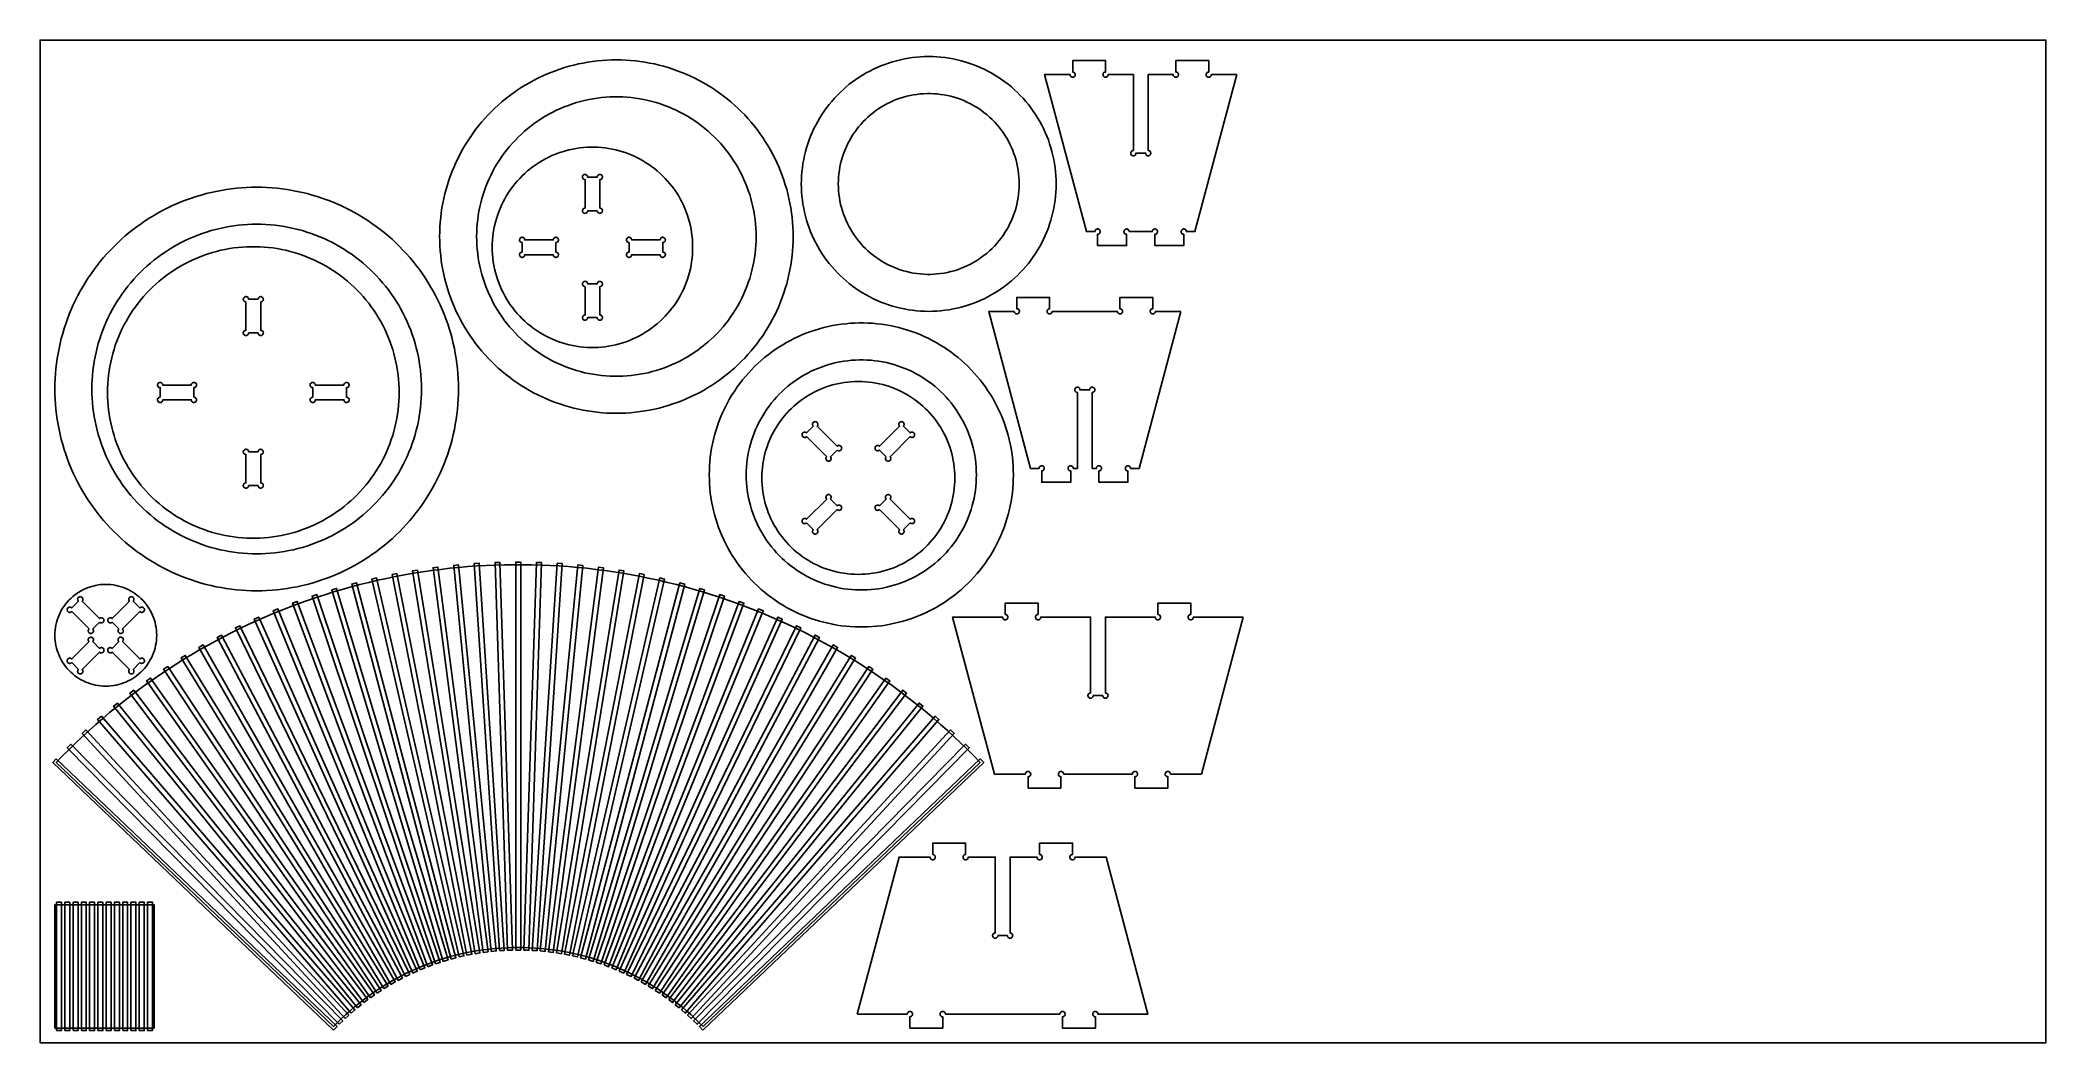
# Model space of a CAD drawing. Extents: x 0 to 2440, y 0 to 1220.
import ezdxf

# ---------------------------------------------------------------- set-up
doc = ezdxf.new("R2010")
doc.units = 0
for name, color, linetype in [('COUPE', 1, 'Continuous'), ('PLANCHE', 8, 'Continuous'), ('POCHE_KERF_15MM', 5, 'Continuous')]:
    doc.layers.add(name, color=color, linetype=linetype)

msp = doc.modelspace()

# ---------------------------------------------------------------- linework, layer by layer
at = {"layer": 'COUPE'}
for points in [[(916, 981), (915.9, 986.8), (915.7, 992.6), (915.3, 998.4), (914.7, 1004.2), (914, 1010), (913.2, 1015.8), (912.1, 1021.5), (911, 1027.2), (909.6, 1032.9), (908.2, 1038.5), (906.5, 1044.1), (904.7, 1049.6), (902.8, 1055.1), (900.7, 1060.6), (898.5, 1066), (896.1, 1071.3), (893.6, 1076.5), (891, 1081.7), (888.2, 1086.8), (885.2, 1091.8), (882.2, 1096.8), (879, 1101.7), (875.6, 1106.4), (872.2, 1111.1), (868.6, 1115.7), (864.9, 1120.2), (861, 1124.6), (857.1, 1128.9), (853, 1133), (848.9, 1137.1), (844.6, 1141), (840.2, 1144.9), (835.7, 1148.6), (831.1, 1152.2), (826.4, 1155.6), (821.7, 1159), (816.8, 1162.2), (811.8, 1165.2), (806.8, 1168.2), (801.7, 1171), (796.5, 1173.6), (791.3, 1176.1), (786, 1178.5), (780.6, 1180.7), (775.1, 1182.8), (769.6, 1184.7), (764.1, 1186.5), (758.5, 1188.2), (752.9, 1189.6), (747.2, 1191), (741.5, 1192.1), (735.8, 1193.2), (730, 1194), (724.2, 1194.7), (718.4, 1195.3), (712.6, 1195.7), (706.8, 1195.9), (701, 1196), (695.2, 1195.9), (689.4, 1195.7), (683.6, 1195.3), (677.8, 1194.7), (672, 1194), (666.2, 1193.2), (660.5, 1192.1), (654.8, 1191), (649.1, 1189.6), (643.5, 1188.2), (637.9, 1186.5), (632.4, 1184.7), (626.9, 1182.8), (621.4, 1180.7), (616, 1178.5), (610.7, 1176.1), (605.5, 1173.6), (600.3, 1171), (595.2, 1168.2), (590.2, 1165.2), (585.2, 1162.2), (580.3, 1159), (575.6, 1155.6), (570.9, 1152.2), (566.3, 1148.6), (561.8, 1144.9), (557.4, 1141), (553.1, 1137.1), (549, 1133), (544.9, 1128.9), (541, 1124.6), (537.1, 1120.2), (533.4, 1115.7), (529.8, 1111.1), (526.4, 1106.4), (523, 1101.7), (519.8, 1096.8), (516.8, 1091.8), (513.8, 1086.8), (511, 1081.7), (508.4, 1076.5), (505.9, 1071.3), (503.5, 1066), (501.3, 1060.6), (499.2, 1055.1), (497.3, 1049.6), (495.5, 1044.1), (493.8, 1038.5), (492.4, 1032.9), (491, 1027.2), (489.9, 1021.5), (488.8, 1015.8), (488, 1010), (487.3, 1004.2), (486.7, 998.4), (486.3, 992.6), (486.1, 986.8), (486, 981), (486.1, 975.2), (486.3, 969.4), (486.7, 963.6), (487.3, 957.8), (488, 952), (488.8, 946.2), (489.9, 940.5), (491, 934.8), (492.4, 929.1), (493.8, 923.5), (495.5, 917.9), (497.3, 912.4), (499.2, 906.9), (501.3, 901.4), (503.5, 896), (505.9, 890.7), (508.4, 885.5), (511, 880.3), (513.8, 875.2), (516.8, 870.2), (519.8, 865.2), (523, 860.3), (526.4, 855.6), (529.8, 850.9), (533.4, 846.3), (537.1, 841.8), (541, 837.4), (544.9, 833.1), (549, 829), (553.1, 824.9), (557.4, 821), (561.8, 817.1), (566.3, 813.4), (570.9, 809.8), (575.6, 806.4), (580.3, 803), (585.2, 799.8), (590.2, 796.8), (595.2, 793.8), (600.3, 791), (605.5, 788.4), (610.7, 785.9), (616, 783.5), (621.4, 781.3), (626.9, 779.2), (632.4, 777.3), (637.9, 775.5), (643.5, 773.8), (649.1, 772.4), (654.8, 771), (660.5, 769.9), (666.2, 768.8), (672, 768), (677.8, 767.3), (683.6, 766.7), (689.4, 766.3), (695.2, 766.1), (701, 766), (706.8, 766.1), (712.6, 766.3), (718.4, 766.7), (724.2, 767.3), (730, 768), (735.8, 768.8), (741.5, 769.9), (747.2, 771), (752.9, 772.4), (758.5, 773.8), (764.1, 775.5), (769.6, 777.3), (775.1, 779.2), (780.6, 781.3), (786, 783.5), (791.3, 785.9), (796.5, 788.4), (801.7, 791), (806.8, 793.8), (811.8, 796.8), (816.8, 799.8), (821.7, 803), (826.4, 806.4), (831.1, 809.8), (835.7, 813.4), (840.2, 817.1), (844.6, 821), (848.9, 824.9), (853, 829), (857.1, 833.1), (861, 837.4), (864.9, 841.8), (868.6, 846.3), (872.2, 850.9), (875.6, 855.6), (879, 860.3), (882.2, 865.2), (885.2, 870.2), (888.2, 875.2), (891, 880.3), (893.6, 885.5), (896.1, 890.7), (898.5, 896), (900.7, 901.4), (902.8, 906.9), (904.7, 912.4), (906.5, 917.9), (908.2, 923.5), (909.6, 929.1), (911, 934.8), (912.1, 940.5), (913.2, 946.2), (914, 952), (914.7, 957.8), (915.3, 963.6), (915.7, 969.4), (915.9, 975.2)], [(1236, 1045), (1235.9, 1050), (1235.7, 1054.9), (1235.3, 1059.9), (1234.7, 1064.8), (1234, 1069.7), (1233.1, 1074.6), (1232.1, 1079.5), (1230.9, 1084.3), (1229.6, 1089.1), (1228.1, 1093.8), (1226.5, 1098.5), (1224.7, 1103.2), (1222.7, 1107.7), (1220.7, 1112.3), (1218.4, 1116.7), (1216.1, 1121.1), (1213.5, 1125.4), (1210.9, 1129.6), (1208.1, 1133.7), (1205.2, 1137.7), (1202.2, 1141.6), (1199, 1145.5), (1195.7, 1149.2), (1192.3, 1152.8), (1188.8, 1156.3), (1185.2, 1159.7), (1181.5, 1163), (1177.6, 1166.2), (1173.7, 1169.2), (1169.7, 1172.1), (1165.6, 1174.9), (1161.4, 1177.5), (1157.1, 1180.1), (1152.7, 1182.4), (1148.3, 1184.7), (1143.7, 1186.7), (1139.2, 1188.7), (1134.5, 1190.5), (1129.8, 1192.1), (1125.1, 1193.6), (1120.3, 1194.9), (1115.5, 1196.1), (1110.6, 1197.1), (1105.7, 1198), (1100.8, 1198.7), (1095.9, 1199.3), (1090.9, 1199.7), (1086, 1199.9), (1081, 1200), (1076, 1199.9), (1071.1, 1199.7), (1066.1, 1199.3), (1061.2, 1198.7), (1056.3, 1198), (1051.4, 1197.1), (1046.5, 1196.1), (1041.7, 1194.9), (1036.9, 1193.6), (1032.2, 1192.1), (1027.5, 1190.5), (1022.8, 1188.7), (1018.3, 1186.7), (1013.7, 1184.7), (1009.3, 1182.4), (1004.9, 1180.1), (1000.6, 1177.5), (996.4, 1174.9), (992.3, 1172.1), (988.3, 1169.2), (984.4, 1166.2), (980.5, 1163), (976.8, 1159.7), (973.2, 1156.3), (969.7, 1152.8), (966.3, 1149.2), (963, 1145.5), (959.8, 1141.6), (956.8, 1137.7), (953.9, 1133.7), (951.1, 1129.6), (948.5, 1125.4), (945.9, 1121.1), (943.6, 1116.7), (941.3, 1112.3), (939.3, 1107.7), (937.3, 1103.2), (935.5, 1098.5), (933.9, 1093.8), (932.4, 1089.1), (931.1, 1084.3), (929.9, 1079.5), (928.9, 1074.6), (928, 1069.7), (927.3, 1064.8), (926.7, 1059.9), (926.3, 1054.9), (926.1, 1050), (926, 1045), (926.1, 1040), (926.3, 1035.1), (926.7, 1030.1), (927.3, 1025.2), (928, 1020.3), (928.9, 1015.4), (929.9, 1010.5), (931.1, 1005.7), (932.4, 1000.9), (933.9, 996.2), (935.5, 991.5), (937.3, 986.8), (939.3, 982.3), (941.3, 977.7), (943.6, 973.3), (945.9, 968.9), (948.5, 964.6), (951.1, 960.4), (953.9, 956.3), (956.8, 952.3), (959.8, 948.4), (963, 944.5), (966.3, 940.8), (969.7, 937.2), (973.2, 933.7), (976.8, 930.3), (980.5, 927), (984.4, 923.8), (988.3, 920.8), (992.3, 917.9), (996.4, 915.1), (1000.6, 912.5), (1004.9, 909.9), (1009.3, 907.6), (1013.7, 905.3), (1018.3, 903.3), (1022.8, 901.3), (1027.5, 899.5), (1032.2, 897.9), (1036.9, 896.4), (1041.7, 895.1), (1046.5, 893.9), (1051.4, 892.9), (1056.3, 892), (1061.2, 891.3), (1066.1, 890.7), (1071.1, 890.3), (1076, 890.1), (1081, 890), (1086, 890.1), (1090.9, 890.3), (1095.9, 890.7), (1100.8, 891.3), (1105.7, 892), (1110.6, 892.9), (1115.5, 893.9), (1120.3, 895.1), (1125.1, 896.4), (1129.8, 897.9), (1134.5, 899.5), (1139.2, 901.3), (1143.7, 903.3), (1148.3, 905.3), (1152.7, 907.6), (1157.1, 909.9), (1161.4, 912.5), (1165.6, 915.1), (1169.7, 917.9), (1173.7, 920.8), (1177.6, 923.8), (1181.5, 927), (1185.2, 930.3), (1188.8, 933.7), (1192.3, 937.2), (1195.7, 940.8), (1199, 944.5), (1202.2, 948.4), (1205.2, 952.3), (1208.1, 956.3), (1210.9, 960.4), (1213.5, 964.6), (1216.1, 968.9), (1218.4, 973.3), (1220.7, 977.7), (1222.7, 982.3), (1224.7, 986.8), (1226.5, 991.5), (1228.1, 996.2), (1229.6, 1000.9), (1230.9, 1005.7), (1232.1, 1010.5), (1233.1, 1015.4), (1234, 1020.3), (1234.7, 1025.2), (1235.3, 1030.1), (1235.7, 1035.1), (1235.9, 1040)], [(1455.7, 1178), (1424.8, 1178), (1424.7, 1177.3), (1424.5, 1176.7), (1424.2, 1176.1), (1423.7, 1175.6), (1423.2, 1175.2), (1422.5, 1174.9), (1421.9, 1174.8), (1421.2, 1174.8), (1420.5, 1175), (1419.9, 1175.3), (1419.4, 1175.7), (1418.9, 1176.3), (1418.6, 1176.9), (1418.5, 1177.5), (1418.4, 1178.2), (1418.6, 1178.9), (1418.8, 1179.5), (1419.2, 1180.1), (1419.7, 1180.6), (1420.3, 1180.9), (1420.9, 1181.1), (1421.6, 1181.2), (1421.6, 1195), (1381.6, 1195), (1381.6, 1181.2), (1382.3, 1181.1), (1383, 1180.9), (1383.5, 1180.6), (1384, 1180.1), (1384.4, 1179.5), (1384.7, 1178.9), (1384.8, 1178.2), (1384.8, 1177.5), (1384.6, 1176.9), (1384.3, 1176.3), (1383.9, 1175.7), (1383.4, 1175.3), (1382.7, 1175), (1382.1, 1174.8), (1381.4, 1174.8), (1380.7, 1174.9), (1380.1, 1175.2), (1379.5, 1175.6), (1379.1, 1176.1), (1378.7, 1176.7), (1378.5, 1177.3), (1378.4, 1178), (1347.9, 1178), (1347.9, 1085.7), (1348.6, 1085.6), (1349.2, 1085.4), (1349.8, 1085.1), (1350.3, 1084.6), (1350.7, 1084), (1350.9, 1083.4), (1351.1, 1082.7), (1351, 1082), (1350.9, 1081.4), (1350.6, 1080.8), (1350.1, 1080.2), (1349.6, 1079.8), (1349, 1079.5), (1348.3, 1079.3), (1347.6, 1079.3), (1347, 1079.4), (1346.3, 1079.7), (1345.8, 1080.1), (1345.3, 1080.6), (1345, 1081.2), (1344.7, 1081.8), (1344.7, 1082.5), (1333.1, 1082.5), (1333, 1081.8), (1332.8, 1081.2), (1332.4, 1080.6), (1332, 1080.1), (1331.4, 1079.7), (1330.8, 1079.4), (1330.1, 1079.3), (1329.4, 1079.3), (1328.8, 1079.5), (1328.1, 1079.8), (1327.6, 1080.2), (1327.2, 1080.8), (1326.9, 1081.4), (1326.7, 1082), (1326.7, 1082.7), (1326.8, 1083.4), (1327.1, 1084), (1327.5, 1084.6), (1328, 1085.1), (1328.5, 1085.4), (1329.2, 1085.6), (1329.9, 1085.7), (1329.9, 1178), (1299.3, 1178), (1299.2, 1177.3), (1299, 1176.7), (1298.7, 1176.1), (1298.2, 1175.6), (1297.7, 1175.2), (1297, 1174.9), (1296.4, 1174.8), (1295.7, 1174.8), (1295, 1175), (1294.4, 1175.3), (1293.9, 1175.7), (1293.4, 1176.3), (1293.1, 1176.9), (1293, 1177.5), (1292.9, 1178.2), (1293.1, 1178.9), (1293.3, 1179.5), (1293.7, 1180.1), (1294.2, 1180.6), (1294.8, 1180.9), (1295.4, 1181.1), (1296.1, 1181.2), (1296.1, 1195), (1256.1, 1195), (1256.1, 1181.2), (1256.8, 1181.1), (1257.5, 1180.9), (1258, 1180.6), (1258.5, 1180.1), (1258.9, 1179.5), (1259.2, 1178.9), (1259.3, 1178.2), (1259.3, 1177.5), (1259.1, 1176.9), (1258.8, 1176.3), (1258.4, 1175.7), (1257.9, 1175.3), (1257.2, 1175), (1256.6, 1174.8), (1255.9, 1174.8), (1255.2, 1174.9), (1254.6, 1175.2), (1254, 1175.6), (1253.6, 1176.1), (1253.2, 1176.7), (1253, 1177.3), (1252.9, 1178), (1222, 1178), (1272.9, 987), (1283.2, 987), (1283.3, 987.7), (1283.5, 988.3), (1283.9, 988.9), (1284.3, 989.4), (1284.9, 989.8), (1285.5, 990.1), (1286.2, 990.2), (1286.9, 990.2), (1287.5, 990), (1288.2, 989.7), (1288.7, 989.3), (1289.1, 988.7), (1289.4, 988.1), (1289.6, 987.5), (1289.6, 986.8), (1289.5, 986.1), (1289.2, 985.5), (1288.8, 984.9), (1288.3, 984.4), (1287.8, 984.1), (1287.1, 983.9), (1286.4, 983.8), (1286.4, 970), (1321.7, 970), (1321.7, 983.8), (1321, 983.9), (1320.3, 984.1), (1319.8, 984.4), (1319.3, 984.9), (1318.9, 985.5), (1318.6, 986.1), (1318.5, 986.8), (1318.5, 987.5), (1318.7, 988.1), (1319, 988.7), (1319.4, 989.3), (1319.9, 989.7), (1320.6, 990), (1321.2, 990.2), (1321.9, 990.2), (1322.6, 990.1), (1323.2, 989.8), (1323.8, 989.4), (1324.2, 988.9), (1324.6, 988.3), (1324.8, 987.7), (1324.9, 987), (1352.9, 987), (1352.9, 987.7), (1353.2, 988.3), (1353.5, 988.9), (1354, 989.4), (1354.5, 989.8), (1355.2, 990.1), (1355.8, 990.2), (1356.5, 990.2), (1357.2, 990), (1357.8, 989.7), (1358.3, 989.3), (1358.8, 988.7), (1359.1, 988.1), (1359.2, 987.5), (1359.3, 986.8), (1359.1, 986.1), (1358.9, 985.5), (1358.5, 984.9), (1358, 984.4), (1357.4, 984.1), (1356.8, 983.9), (1356.1, 983.8), (1356.1, 970), (1391.3, 970), (1391.3, 983.8), (1390.6, 983.9), (1390, 984.1), (1389.4, 984.4), (1388.9, 984.9), (1388.5, 985.5), (1388.2, 986.1), (1388.1, 986.8), (1388.2, 987.5), (1388.3, 988.1), (1388.6, 988.7), (1389.1, 989.3), (1389.6, 989.7), (1390.2, 990), (1390.9, 990.2), (1391.5, 990.2), (1392.2, 990.1), (1392.9, 989.8), (1393.4, 989.4), (1393.9, 988.9), (1394.2, 988.3), (1394.4, 987.7), (1394.5, 987), (1404.8, 987)], [(531, 981), (531.1, 986.2), (531.3, 991.4), (531.7, 996.5), (532.3, 1001.7), (533, 1006.8), (533.8, 1011.9), (534.9, 1017), (536, 1022.1), (537.4, 1027.1), (538.8, 1032.1), (540.5, 1037), (542.3, 1041.8), (544.2, 1046.7), (546.3, 1051.4), (548.5, 1056.1), (550.8, 1060.7), (553.3, 1065.3), (556, 1069.7), (558.8, 1074.1), (561.7, 1078.4), (564.7, 1082.6), (567.9, 1086.7), (571.1, 1090.7), (574.5, 1094.6), (578.1, 1098.4), (581.7, 1102.1), (585.5, 1105.7), (589.3, 1109.2), (593.3, 1112.5), (597.3, 1115.7), (601.5, 1118.8), (605.7, 1121.8), (610.1, 1124.6), (614.5, 1127.4), (619, 1129.9), (623.6, 1132.4), (628.2, 1134.6), (633, 1136.8), (637.7, 1138.8), (642.6, 1140.6), (647.5, 1142.4), (652.4, 1143.9), (657.4, 1145.3), (662.4, 1146.6), (667.5, 1147.7), (672.6, 1148.6), (677.7, 1149.4), (682.9, 1150), (688, 1150.5), (693.2, 1150.8), (698.4, 1151), (703.6, 1151), (708.8, 1150.8), (714, 1150.5), (719.1, 1150), (724.3, 1149.4), (729.4, 1148.6), (734.5, 1147.7), (739.6, 1146.6), (744.6, 1145.3), (749.6, 1143.9), (754.5, 1142.4), (759.4, 1140.6), (764.3, 1138.8), (769, 1136.8), (773.8, 1134.6), (778.4, 1132.4), (783, 1129.9), (787.5, 1127.4), (791.9, 1124.6), (796.3, 1121.8), (800.5, 1118.8), (804.7, 1115.7), (808.7, 1112.5), (812.7, 1109.2), (816.5, 1105.7), (820.3, 1102.1), (823.9, 1098.4), (827.5, 1094.6), (830.9, 1090.7), (834.1, 1086.7), (837.3, 1082.6), (840.3, 1078.4), (843.2, 1074.1), (846, 1069.7), (848.7, 1065.3), (851.2, 1060.7), (853.5, 1056.1), (855.7, 1051.4), (857.8, 1046.7), (859.7, 1041.8), (861.5, 1037), (863.2, 1032.1), (864.6, 1027.1), (866, 1022.1), (867.1, 1017), (868.2, 1011.9), (869, 1006.8), (869.7, 1001.7), (870.3, 996.5), (870.7, 991.4), (870.9, 986.2), (871, 981), (870.9, 975.8), (870.7, 970.6), (870.3, 965.5), (869.7, 960.3), (869, 955.2), (868.2, 950.1), (867.1, 945), (866, 939.9), (864.6, 934.9), (863.2, 929.9), (861.5, 925), (859.7, 920.2), (857.8, 915.3), (855.7, 910.6), (853.5, 905.9), (851.2, 901.3), (848.7, 896.7), (846, 892.3), (843.2, 887.9), (840.3, 883.6), (837.3, 879.4), (834.1, 875.3), (830.9, 871.3), (827.5, 867.4), (823.9, 863.6), (820.3, 859.9), (816.5, 856.3), (812.7, 852.8), (808.7, 849.5), (804.7, 846.3), (800.5, 843.2), (796.3, 840.2), (791.9, 837.4), (787.5, 834.6), (783, 832.1), (778.4, 829.6), (773.8, 827.4), (769, 825.2), (764.3, 823.2), (759.4, 821.4), (754.5, 819.6), (749.6, 818.1), (744.6, 816.7), (739.6, 815.4), (734.5, 814.3), (729.4, 813.4), (724.3, 812.6), (719.1, 812), (714, 811.5), (708.8, 811.2), (703.6, 811), (698.4, 811), (693.2, 811.2), (688, 811.5), (682.9, 812), (677.7, 812.6), (672.6, 813.4), (667.5, 814.3), (662.4, 815.4), (657.4, 816.7), (652.4, 818.1), (647.5, 819.6), (642.6, 821.4), (637.7, 823.2), (633, 825.2), (628.2, 827.4), (623.6, 829.6), (619, 832.1), (614.5, 834.6), (610.1, 837.4), (605.7, 840.2), (601.5, 843.2), (597.3, 846.3), (593.3, 849.5), (589.3, 852.8), (585.5, 856.3), (581.7, 859.9), (578.1, 863.6), (574.5, 867.4), (571.1, 871.3), (567.9, 875.3), (564.7, 879.4), (561.7, 883.6), (558.8, 887.9), (556, 892.3), (553.3, 896.7), (550.8, 901.3), (548.5, 905.9), (546.3, 910.6), (544.2, 915.3), (542.3, 920.2), (540.5, 925), (538.8, 929.9), (537.4, 934.9), (536, 939.9), (534.9, 945), (533.8, 950.1), (533, 955.2), (532.3, 960.3), (531.7, 965.5), (531.3, 970.6), (531.1, 975.8)], [(971, 1045), (971.1, 1049.2), (971.3, 1053.3), (971.7, 1057.5), (972.3, 1061.6), (973, 1065.7), (973.8, 1069.8), (974.8, 1073.8), (976, 1077.8), (977.3, 1081.8), (978.8, 1085.6), (980.4, 1089.5), (982.2, 1093.3), (984.1, 1097), (986.1, 1100.6), (988.3, 1104.2), (990.6, 1107.6), (993, 1111), (995.6, 1114.3), (998.2, 1117.5), (1001, 1120.5), (1004, 1123.5), (1007, 1126.4), (1010.1, 1129.1), (1013.4, 1131.7), (1016.7, 1134.2), (1020.1, 1136.6), (1023.6, 1138.8), (1027.2, 1140.9), (1030.9, 1142.9), (1034.6, 1144.7), (1038.4, 1146.4), (1042.3, 1148), (1046.2, 1149.4), (1050.2, 1150.6), (1054.2, 1151.7), (1058.3, 1152.6), (1062.4, 1153.4), (1066.5, 1154), (1070.6, 1154.5), (1074.8, 1154.8), (1078.9, 1155), (1083.1, 1155), (1087.2, 1154.8), (1091.4, 1154.5), (1095.5, 1154), (1099.6, 1153.4), (1103.7, 1152.6), (1107.8, 1151.7), (1111.8, 1150.6), (1115.8, 1149.4), (1119.7, 1148), (1123.6, 1146.4), (1127.4, 1144.7), (1131.1, 1142.9), (1134.8, 1140.9), (1138.4, 1138.8), (1141.9, 1136.6), (1145.3, 1134.2), (1148.6, 1131.7), (1151.9, 1129.1), (1155, 1126.4), (1158, 1123.5), (1161, 1120.5), (1163.8, 1117.5), (1166.4, 1114.3), (1169, 1111), (1171.4, 1107.6), (1173.7, 1104.2), (1175.9, 1100.6), (1177.9, 1097), (1179.8, 1093.3), (1181.6, 1089.5), (1183.2, 1085.6), (1184.7, 1081.8), (1186, 1077.8), (1187.2, 1073.8), (1188.2, 1069.8), (1189, 1065.7), (1189.7, 1061.6), (1190.3, 1057.5), (1190.7, 1053.3), (1190.9, 1049.2), (1191, 1045), (1190.9, 1040.8), (1190.7, 1036.7), (1190.3, 1032.5), (1189.7, 1028.4), (1189, 1024.3), (1188.2, 1020.2), (1187.2, 1016.2), (1186, 1012.2), (1184.7, 1008.2), (1183.2, 1004.4), (1181.6, 1000.5), (1179.8, 996.7), (1177.9, 993), (1175.9, 989.4), (1173.7, 985.8), (1171.4, 982.4), (1169, 979), (1166.4, 975.7), (1163.8, 972.5), (1161, 969.5), (1158, 966.5), (1155, 963.6), (1151.9, 960.9), (1148.6, 958.3), (1145.3, 955.8), (1141.9, 953.4), (1138.4, 951.2), (1134.8, 949.1), (1131.1, 947.1), (1127.4, 945.3), (1123.6, 943.6), (1119.7, 942), (1115.8, 940.6), (1111.8, 939.4), (1107.8, 938.3), (1103.7, 937.4), (1099.6, 936.6), (1095.5, 936), (1091.4, 935.5), (1087.2, 935.2), (1083.1, 935), (1078.9, 935), (1074.8, 935.2), (1070.6, 935.5), (1066.5, 936), (1062.4, 936.6), (1058.3, 937.4), (1054.2, 938.3), (1050.2, 939.4), (1046.2, 940.6), (1042.3, 942), (1038.4, 943.6), (1034.6, 945.3), (1030.9, 947.1), (1027.2, 949.1), (1023.6, 951.2), (1020.1, 953.4), (1016.7, 955.8), (1013.4, 958.3), (1010.1, 960.9), (1007, 963.6), (1004, 966.5), (1001, 969.5), (998.2, 972.5), (995.6, 975.7), (993, 979), (990.6, 982.4), (988.3, 985.8), (986.1, 989.4), (984.1, 993), (982.2, 996.7), (980.4, 1000.5), (978.8, 1004.4), (977.3, 1008.2), (976, 1012.2), (974.8, 1016.2), (973.8, 1020.2), (973, 1024.3), (972.3, 1028.4), (971.7, 1032.5), (971.3, 1036.7), (971.1, 1040.8)], [(793.8, 967.9), (793.7, 972.3), (793.5, 976.7), (793.1, 981.1), (792.5, 985.5), (791.8, 989.8), (791, 994.1), (789.9, 998.4), (788.8, 1002.6), (787.4, 1006.8), (785.9, 1011), (784.3, 1015.1), (782.5, 1019.1), (780.6, 1023.1), (778.6, 1026.9), (776.4, 1030.8), (774, 1034.5), (771.6, 1038.1), (769, 1041.7), (766.2, 1045.1), (763.4, 1048.5), (760.4, 1051.7), (757.3, 1054.9), (754.1, 1057.9), (750.8, 1060.8), (747.4, 1063.6), (743.9, 1066.3), (740.3, 1068.8), (736.6, 1071.2), (732.9, 1073.5), (729, 1075.6), (725.1, 1077.6), (721.1, 1079.5), (717, 1081.2), (712.9, 1082.7), (708.7, 1084.1), (704.5, 1085.4), (700.3, 1086.5), (696, 1087.4), (691.6, 1088.2), (687.3, 1088.8), (682.9, 1089.3), (678.5, 1089.6), (674.1, 1089.8), (669.7, 1089.8), (665.3, 1089.6), (660.9, 1089.3), (656.5, 1088.8), (652.2, 1088.2), (647.9, 1087.4), (643.6, 1086.5), (639.3, 1085.4), (635.1, 1084.1), (630.9, 1082.7), (626.8, 1081.2), (622.7, 1079.5), (618.7, 1077.6), (614.8, 1075.6), (611, 1073.5), (607.2, 1071.2), (603.5, 1068.8), (599.9, 1066.3), (596.4, 1063.6), (593, 1060.8), (589.7, 1057.9), (586.5, 1054.9), (583.4, 1051.7), (580.4, 1048.5), (577.6, 1045.1), (574.9, 1041.7), (572.3, 1038.1), (569.8, 1034.5), (567.4, 1030.8), (565.2, 1026.9), (563.2, 1023.1), (561.3, 1019.1), (559.5, 1015.1), (557.9, 1011), (556.4, 1006.8), (555.1, 1002.6), (553.9, 998.4), (552.9, 994.1), (552, 989.8), (551.3, 985.5), (550.7, 981.1), (550.3, 976.7), (550.1, 972.3), (550, 967.9), (550.1, 963.5), (550.3, 959.1), (550.7, 954.7), (551.3, 950.4), (552, 946), (552.9, 941.7), (553.9, 937.4), (555.1, 933.2), (556.4, 929), (557.9, 924.8), (559.5, 920.7), (561.3, 916.7), (563.2, 912.8), (565.2, 908.9), (567.4, 905.1), (569.8, 901.3), (572.3, 897.7), (574.9, 894.1), (577.6, 890.7), (580.4, 887.3), (583.4, 884.1), (586.5, 880.9), (589.7, 877.9), (593, 875), (596.4, 872.2), (599.9, 869.5), (603.5, 867), (607.2, 864.6), (611, 862.3), (614.8, 860.2), (618.7, 858.2), (622.7, 856.4), (626.8, 854.7), (630.9, 853.1), (635.1, 851.7), (639.3, 850.4), (643.6, 849.3), (647.9, 848.4), (652.2, 847.6), (656.5, 847), (660.9, 846.5), (665.3, 846.2), (669.7, 846), (674.1, 846), (678.5, 846.2), (682.9, 846.5), (687.3, 847), (691.6, 847.6), (696, 848.4), (700.3, 849.3), (704.5, 850.4), (708.7, 851.7), (712.9, 853.1), (717, 854.7), (721.1, 856.4), (725.1, 858.2), (729, 860.2), (732.9, 862.3), (736.6, 864.6), (740.3, 867), (743.9, 869.5), (747.4, 872.2), (750.8, 875), (754.1, 877.9), (757.3, 880.9), (760.4, 884.1), (763.4, 887.3), (766.2, 890.7), (769, 894.1), (771.6, 897.7), (774, 901.3), (776.4, 905.1), (778.6, 908.9), (780.6, 912.8), (782.5, 916.7), (784.3, 920.7), (785.9, 924.8), (787.4, 929), (788.8, 933.2), (789.9, 937.4), (791, 941.7), (791.8, 946), (792.5, 950.4), (793.1, 954.7), (793.5, 959.1), (793.7, 963.5)], [(677.7, 1012.4), (677.8, 1011.8), (678, 1011.1), (678.3, 1010.5), (678.8, 1010), (679.4, 1009.6), (680, 1009.4), (680.7, 1009.2), (681.4, 1009.3), (682, 1009.4), (682.6, 1009.7), (683.2, 1010.2), (683.6, 1010.7), (683.9, 1011.3), (684.1, 1012), (684.1, 1012.7), (684, 1013.3), (683.7, 1014), (683.3, 1014.5), (682.8, 1015), (682.2, 1015.3), (681.6, 1015.6), (680.9, 1015.6), (680.9, 1050.2), (681.6, 1050.3), (682.2, 1050.5), (682.8, 1050.9), (683.3, 1051.3), (683.7, 1051.9), (684, 1052.5), (684.1, 1053.2), (684.1, 1053.9), (683.9, 1054.5), (683.6, 1055.2), (683.2, 1055.7), (682.6, 1056.1), (682, 1056.4), (681.4, 1056.6), (680.7, 1056.6), (680, 1056.5), (679.4, 1056.2), (678.8, 1055.8), (678.3, 1055.3), (678, 1054.8), (677.8, 1054.1), (677.7, 1053.4), (666.1, 1053.4), (666, 1054.1), (665.8, 1054.8), (665.5, 1055.3), (665, 1055.8), (664.4, 1056.2), (663.8, 1056.5), (663.1, 1056.6), (662.4, 1056.6), (661.8, 1056.4), (661.2, 1056.1), (660.6, 1055.7), (660.2, 1055.2), (659.9, 1054.5), (659.7, 1053.9), (659.7, 1053.2), (659.8, 1052.5), (660.1, 1051.9), (660.5, 1051.3), (661, 1050.9), (661.6, 1050.5), (662.2, 1050.3), (662.9, 1050.2), (662.9, 1015.6), (662.2, 1015.6), (661.6, 1015.3), (661, 1015), (660.5, 1014.5), (660.1, 1014), (659.8, 1013.3), (659.7, 1012.7), (659.7, 1012), (659.9, 1011.3), (660.2, 1010.7), (660.6, 1010.2), (661.2, 1009.7), (661.8, 1009.4), (662.4, 1009.3), (663.1, 1009.2), (663.8, 1009.4), (664.4, 1009.6), (665, 1010), (665.5, 1010.5), (665.8, 1011.1), (666, 1011.8), (666.1, 1012.4)], [(509, 795.5), (508.9, 801.7), (508.7, 807.9), (508.3, 814.1), (507.7, 820.3), (507, 826.5), (506.2, 832.7), (505.1, 838.8), (504, 844.9), (502.6, 851), (501.2, 857), (499.5, 863), (497.7, 869), (495.8, 874.9), (493.7, 880.8), (491.5, 886.6), (489.1, 892.3), (486.6, 898), (483.9, 903.6), (481.1, 909.2), (478.2, 914.6), (475.1, 920), (471.8, 925.4), (468.5, 930.6), (465, 935.7), (461.4, 940.8), (457.6, 945.8), (453.8, 950.6), (449.8, 955.4), (445.7, 960.1), (441.4, 964.6), (437.1, 969.1), (432.6, 973.4), (428.1, 977.7), (423.4, 981.8), (418.6, 985.8), (413.8, 989.6), (408.8, 993.4), (403.7, 997), (398.6, 1000.5), (393.4, 1003.8), (388, 1007.1), (382.6, 1010.2), (377.2, 1013.1), (371.6, 1015.9), (366, 1018.6), (360.3, 1021.1), (354.6, 1023.5), (348.8, 1025.7), (342.9, 1027.8), (337, 1029.7), (331, 1031.5), (325, 1033.2), (319, 1034.6), (312.9, 1036), (306.8, 1037.1), (300.7, 1038.2), (294.5, 1039), (288.3, 1039.7), (282.1, 1040.3), (275.9, 1040.7), (269.7, 1040.9), (263.5, 1041), (257.3, 1040.9), (251.1, 1040.7), (244.9, 1040.3), (238.7, 1039.7), (232.5, 1039), (226.3, 1038.2), (220.2, 1037.1), (214.1, 1036), (208, 1034.6), (202, 1033.2), (196, 1031.5), (190, 1029.7), (184.1, 1027.8), (178.2, 1025.7), (172.4, 1023.5), (166.7, 1021.1), (161, 1018.6), (155.4, 1015.9), (149.8, 1013.1), (144.4, 1010.2), (139, 1007.1), (133.6, 1003.8), (128.4, 1000.5), (123.3, 997), (118.2, 993.4), (113.2, 989.6), (108.4, 985.8), (103.6, 981.8), (98.9, 977.7), (94.4, 973.4), (89.9, 969.1), (85.6, 964.6), (81.3, 960.1), (77.2, 955.4), (73.2, 950.6), (69.4, 945.8), (65.6, 940.8), (62, 935.7), (58.5, 930.6), (55.2, 925.4), (51.9, 920), (48.8, 914.6), (45.9, 909.2), (43.1, 903.6), (40.4, 898), (37.9, 892.3), (35.5, 886.6), (33.3, 880.8), (31.2, 874.9), (29.3, 869), (27.5, 863), (25.8, 857), (24.4, 851), (23, 844.9), (21.9, 838.8), (20.8, 832.7), (20, 826.5), (19.3, 820.3), (18.7, 814.1), (18.3, 807.9), (18.1, 801.7), (18, 795.5), (18.1, 789.3), (18.3, 783.1), (18.7, 776.9), (19.3, 770.7), (20, 764.5), (20.8, 758.3), (21.9, 752.2), (23, 746.1), (24.4, 740), (25.8, 734), (27.5, 728), (29.3, 722), (31.2, 716.1), (33.3, 710.2), (35.5, 704.4), (37.9, 698.7), (40.4, 693), (43.1, 687.4), (45.9, 681.8), (48.8, 676.4), (51.9, 671), (55.2, 665.6), (58.5, 660.4), (62, 655.3), (65.6, 650.2), (69.4, 645.2), (73.2, 640.4), (77.2, 635.6), (81.3, 630.9), (85.6, 626.4), (89.9, 621.9), (94.4, 617.6), (98.9, 613.3), (103.6, 609.2), (108.4, 605.2), (113.2, 601.4), (118.2, 597.6), (123.3, 594), (128.4, 590.5), (133.6, 587.2), (139, 583.9), (144.4, 580.8), (149.8, 577.9), (155.4, 575.1), (161, 572.4), (166.7, 569.9), (172.4, 567.5), (178.2, 565.3), (184.1, 563.2), (190, 561.3), (196, 559.5), (202, 557.8), (208, 556.4), (214.1, 555), (220.2, 553.9), (226.3, 552.8), (232.5, 552), (238.7, 551.3), (244.9, 550.7), (251.1, 550.3), (257.3, 550.1), (263.5, 550), (269.7, 550.1), (275.9, 550.3), (282.1, 550.7), (288.3, 551.3), (294.5, 552), (300.7, 552.8), (306.8, 553.9), (312.9, 555), (319, 556.4), (325, 557.8), (331, 559.5), (337, 561.3), (342.9, 563.2), (348.8, 565.3), (354.6, 567.5), (360.3, 569.9), (366, 572.4), (371.6, 575.1), (377.2, 577.9), (382.6, 580.8), (388, 583.9), (393.4, 587.2), (398.6, 590.5), (403.7, 594), (408.8, 597.6), (413.8, 601.4), (418.6, 605.2), (423.4, 609.2), (428.1, 613.3), (432.6, 617.6), (437.1, 621.9), (441.4, 626.4), (445.7, 630.9), (449.8, 635.6), (453.8, 640.4), (457.6, 645.2), (461.4, 650.2), (465, 655.3), (468.5, 660.4), (471.8, 665.6), (475.1, 671), (478.2, 676.4), (481.1, 681.8), (483.9, 687.4), (486.6, 693), (489.1, 698.7), (491.5, 704.4), (493.7, 710.2), (495.8, 716.1), (497.7, 722), (499.5, 728), (501.2, 734), (502.6, 740), (504, 746.1), (505.1, 752.2), (506.2, 758.3), (507, 764.5), (507.7, 770.7), (508.3, 776.9), (508.7, 783.1), (508.9, 789.3)], [(63, 795.5), (63.1, 801.1), (63.3, 806.7), (63.7, 812.4), (64.3, 817.9), (65, 823.5), (65.8, 829.1), (66.9, 834.6), (68, 840.1), (69.4, 845.6), (70.8, 851), (72.5, 856.4), (74.3, 861.7), (76.2, 867), (78.3, 872.2), (80.5, 877.4), (82.9, 882.5), (85.4, 887.5), (88, 892.5), (90.8, 897.4), (93.7, 902.2), (96.8, 906.9), (100, 911.5), (103.3, 916.1), (106.7, 920.5), (110.3, 924.9), (114, 929.1), (117.8, 933.2), (121.7, 937.3), (125.8, 941.2), (129.9, 945), (134.1, 948.7), (138.5, 952.3), (142.9, 955.7), (147.5, 959), (152.1, 962.2), (156.8, 965.3), (161.6, 968.2), (166.5, 971), (171.5, 973.6), (176.5, 976.1), (181.6, 978.5), (186.8, 980.7), (192, 982.8), (197.3, 984.7), (202.6, 986.5), (208, 988.2), (213.4, 989.6), (218.9, 991), (224.4, 992.1), (229.9, 993.2), (235.5, 994), (241.1, 994.7), (246.6, 995.3), (252.3, 995.7), (257.9, 995.9), (263.5, 996), (269.1, 995.9), (274.7, 995.7), (280.4, 995.3), (285.9, 994.7), (291.5, 994), (297.1, 993.2), (302.6, 992.1), (308.1, 991), (313.6, 989.6), (319, 988.2), (324.4, 986.5), (329.7, 984.7), (335, 982.8), (340.2, 980.7), (345.4, 978.5), (350.5, 976.1), (355.5, 973.6), (360.5, 971), (365.4, 968.2), (370.2, 965.3), (374.9, 962.2), (379.5, 959), (384.1, 955.7), (388.5, 952.3), (392.9, 948.7), (397.1, 945), (401.2, 941.2), (405.3, 937.3), (409.2, 933.2), (413, 929.1), (416.7, 924.9), (420.3, 920.5), (423.7, 916.1), (427, 911.5), (430.2, 906.9), (433.3, 902.2), (436.2, 897.4), (439, 892.5), (441.6, 887.5), (444.1, 882.5), (446.5, 877.4), (448.7, 872.2), (450.8, 867), (452.7, 861.7), (454.5, 856.4), (456.2, 851), (457.6, 845.6), (459, 840.1), (460.1, 834.6), (461.2, 829.1), (462, 823.5), (462.7, 817.9), (463.3, 812.4), (463.7, 806.7), (463.9, 801.1), (464, 795.5), (463.9, 789.9), (463.7, 784.3), (463.3, 778.6), (462.7, 773.1), (462, 767.5), (461.2, 761.9), (460.1, 756.4), (459, 750.9), (457.6, 745.4), (456.2, 740), (454.5, 734.6), (452.7, 729.3), (450.8, 724), (448.7, 718.8), (446.5, 713.6), (444.1, 708.5), (441.6, 703.5), (439, 698.5), (436.2, 693.6), (433.3, 688.8), (430.2, 684.1), (427, 679.5), (423.7, 674.9), (420.3, 670.5), (416.7, 666.1), (413, 661.9), (409.2, 657.8), (405.3, 653.7), (401.2, 649.8), (397.1, 646), (392.9, 642.3), (388.5, 638.7), (384.1, 635.3), (379.5, 632), (374.9, 628.8), (370.2, 625.7), (365.4, 622.8), (360.5, 620), (355.5, 617.4), (350.5, 614.9), (345.4, 612.5), (340.2, 610.3), (335, 608.2), (329.7, 606.3), (324.4, 604.5), (319, 602.8), (313.6, 601.4), (308.1, 600), (302.6, 598.9), (297.1, 597.8), (291.5, 597), (285.9, 596.3), (280.4, 595.7), (274.7, 595.3), (269.1, 595.1), (263.5, 595), (257.9, 595.1), (252.3, 595.3), (246.6, 595.7), (241.1, 596.3), (235.5, 597), (229.9, 597.8), (224.4, 598.9), (218.9, 600), (213.4, 601.4), (208, 602.8), (202.6, 604.5), (197.3, 606.3), (192, 608.2), (186.8, 610.3), (181.6, 612.5), (176.5, 614.9), (171.5, 617.4), (166.5, 620), (161.6, 622.8), (156.8, 625.7), (152.1, 628.8), (147.5, 632), (142.9, 635.3), (138.5, 638.7), (134.1, 642.3), (129.9, 646), (125.8, 649.8), (121.7, 653.7), (117.8, 657.8), (114, 661.9), (110.3, 666.1), (106.7, 670.5), (103.3, 674.9), (100, 679.5), (96.8, 684.1), (93.7, 688.8), (90.8, 693.6), (88, 698.5), (85.4, 703.5), (82.9, 708.5), (80.5, 713.6), (78.3, 718.8), (76.2, 724), (74.3, 729.3), (72.5, 734.6), (70.8, 740), (69.4, 745.4), (68, 750.9), (66.9, 756.4), (65.8, 761.9), (65, 767.5), (64.3, 773.1), (63.7, 778.6), (63.3, 784.3), (63.1, 789.9)], [(586.4, 962.1), (585.7, 962), (585.1, 961.8), (584.5, 961.5), (584, 961), (583.6, 960.4), (583.3, 959.8), (583.2, 959.1), (583.2, 958.5), (583.4, 957.8), (583.7, 957.2), (584.1, 956.6), (584.7, 956.2), (585.3, 955.9), (585.9, 955.7), (586.6, 955.7), (587.3, 955.8), (587.9, 956.1), (588.5, 956.5), (588.9, 957), (589.3, 957.6), (589.5, 958.2), (589.6, 958.9), (624.2, 958.9), (624.3, 958.2), (624.5, 957.6), (624.8, 957), (625.3, 956.5), (625.8, 956.1), (626.5, 955.8), (627.2, 955.7), (627.8, 955.7), (628.5, 955.9), (629.1, 956.2), (629.6, 956.6), (630.1, 957.2), (630.4, 957.8), (630.5, 958.5), (630.6, 959.1), (630.5, 959.8), (630.2, 960.4), (629.8, 961), (629.3, 961.5), (628.7, 961.8), (628.1, 962), (627.4, 962.1), (627.4, 973.7), (628.1, 973.8), (628.7, 974), (629.3, 974.3), (629.8, 974.8), (630.2, 975.4), (630.5, 976), (630.6, 976.7), (630.5, 977.4), (630.4, 978), (630.1, 978.6), (629.6, 979.2), (629.1, 979.6), (628.5, 979.9), (627.8, 980.1), (627.2, 980.1), (626.5, 980), (625.8, 979.7), (625.3, 979.3), (624.8, 978.8), (624.5, 978.2), (624.3, 977.6), (624.2, 976.9), (589.6, 976.9), (589.5, 977.6), (589.3, 978.2), (588.9, 978.8), (588.5, 979.3), (587.9, 979.7), (587.3, 980), (586.6, 980.1), (585.9, 980.1), (585.3, 979.9), (584.7, 979.6), (584.1, 979.2), (583.7, 978.6), (583.4, 978), (583.2, 977.4), (583.2, 976.7), (583.3, 976), (583.6, 975.4), (584, 974.8), (584.5, 974.3), (585.1, 974), (585.7, 973.8), (586.4, 973.7)], [(716.4, 962.1), (715.8, 962), (715.1, 961.8), (714.5, 961.5), (714, 961), (713.6, 960.4), (713.4, 959.8), (713.2, 959.1), (713.3, 958.5), (713.4, 957.8), (713.7, 957.2), (714.2, 956.6), (714.7, 956.2), (715.3, 955.9), (716, 955.7), (716.7, 955.7), (717.3, 955.8), (718, 956.1), (718.5, 956.5), (719, 957), (719.3, 957.6), (719.6, 958.2), (719.6, 958.9), (754.2, 958.9), (754.3, 958.2), (754.5, 957.6), (754.9, 957), (755.3, 956.5), (755.9, 956.1), (756.5, 955.8), (757.2, 955.7), (757.9, 955.7), (758.5, 955.9), (759.2, 956.2), (759.7, 956.6), (760.1, 957.2), (760.4, 957.8), (760.6, 958.5), (760.6, 959.1), (760.5, 959.8), (760.2, 960.4), (759.8, 961), (759.3, 961.5), (758.8, 961.8), (758.1, 962), (757.4, 962.1), (757.4, 973.7), (758.1, 973.8), (758.8, 974), (759.3, 974.3), (759.8, 974.8), (760.2, 975.4), (760.5, 976), (760.6, 976.7), (760.6, 977.4), (760.4, 978), (760.1, 978.6), (759.7, 979.2), (759.2, 979.6), (758.5, 979.9), (757.9, 980.1), (757.2, 980.1), (756.5, 980), (755.9, 979.7), (755.3, 979.3), (754.9, 978.8), (754.5, 978.2), (754.3, 977.6), (754.2, 976.9), (719.6, 976.9), (719.6, 977.6), (719.3, 978.2), (719, 978.8), (718.5, 979.3), (718, 979.7), (717.3, 980), (716.7, 980.1), (716, 980.1), (715.3, 979.9), (714.7, 979.6), (714.2, 979.2), (713.7, 978.6), (713.4, 978), (713.3, 977.4), (713.2, 976.7), (713.4, 976), (713.6, 975.4), (714, 974.8), (714.5, 974.3), (715.1, 974), (715.8, 973.8), (716.4, 973.7)], [(436.7, 791.4), (436.7, 796.7), (436.4, 802), (436, 807.3), (435.5, 812.5), (434.8, 817.8), (433.9, 823), (432.9, 828.3), (431.7, 833.4), (430.4, 838.6), (428.9, 843.7), (427.2, 848.7), (425.4, 853.7), (423.5, 858.6), (421.4, 863.5), (419.2, 868.3), (416.8, 873.1), (414.3, 877.8), (411.6, 882.3), (408.8, 886.9), (405.9, 891.3), (402.9, 895.6), (399.7, 899.9), (396.4, 904), (392.9, 908.1), (389.4, 912), (385.7, 915.9), (381.9, 919.6), (378.1, 923.2), (374.1, 926.7), (370, 930), (365.8, 933.3), (361.5, 936.4), (357.1, 939.4), (352.6, 942.3), (348.1, 945), (343.4, 947.6), (338.7, 950), (333.9, 952.3), (329.1, 954.5), (324.2, 956.5), (319.2, 958.3), (314.2, 960.1), (309.1, 961.6), (304, 963), (298.8, 964.3), (293.7, 965.4), (288.4, 966.3), (283.2, 967.1), (277.9, 967.8), (272.6, 968.2), (267.3, 968.6), (262, 968.7), (256.7, 968.7), (251.4, 968.6), (246.1, 968.2), (240.8, 967.8), (235.6, 967.1), (230.3, 966.3), (225.1, 965.4), (219.9, 964.3), (214.7, 963), (209.6, 961.6), (204.6, 960.1), (199.5, 958.3), (194.6, 956.5), (189.7, 954.5), (184.8, 952.3), (180, 950), (175.3, 947.6), (170.7, 945), (166.1, 942.3), (161.7, 939.4), (157.3, 936.4), (153, 933.3), (148.8, 930), (144.7, 926.7), (140.7, 923.2), (136.8, 919.6), (133, 915.9), (129.3, 912), (125.8, 908.1), (122.4, 904), (119.1, 899.9), (115.9, 895.6), (112.8, 891.3), (109.9, 886.9), (107.1, 882.3), (104.5, 877.8), (101.9, 873.1), (99.6, 868.3), (97.3, 863.5), (95.2, 858.6), (93.3, 853.7), (91.5, 848.7), (89.9, 843.7), (88.4, 838.6), (87.1, 833.4), (85.9, 828.3), (84.9, 823), (84, 817.8), (83.3, 812.5), (82.7, 807.3), (82.3, 802), (82.1, 796.7), (82, 791.4), (82.1, 786.1), (82.3, 780.8), (82.7, 775.5), (83.3, 770.2), (84, 764.9), (84.9, 759.7), (85.9, 754.5), (87.1, 749.3), (88.4, 744.2), (89.9, 739.1), (91.5, 734), (93.3, 729), (95.2, 724.1), (97.3, 719.2), (99.6, 714.4), (101.9, 709.7), (104.5, 705), (107.1, 700.4), (109.9, 695.9), (112.8, 691.5), (115.9, 687.1), (119.1, 682.9), (122.4, 678.7), (125.8, 674.7), (129.3, 670.7), (133, 666.9), (136.8, 663.2), (140.7, 659.6), (144.7, 656.1), (148.8, 652.7), (153, 649.5), (157.3, 646.3), (161.7, 643.3), (166.1, 640.5), (170.7, 637.8), (175.3, 635.2), (180, 632.7), (184.8, 630.4), (189.7, 628.3), (194.6, 626.3), (199.5, 624.4), (204.6, 622.7), (209.6, 621.1), (214.7, 619.7), (219.9, 618.4), (225.1, 617.3), (230.3, 616.4), (235.6, 615.6), (240.8, 615), (246.1, 614.5), (251.4, 614.2), (256.7, 614), (262, 614), (267.3, 614.2), (272.6, 614.5), (277.9, 615), (283.2, 615.6), (288.4, 616.4), (293.7, 617.3), (298.8, 618.4), (304, 619.7), (309.1, 621.1), (314.2, 622.7), (319.2, 624.4), (324.2, 626.3), (329.1, 628.3), (333.9, 630.4), (338.7, 632.7), (343.4, 635.2), (348.1, 637.8), (352.6, 640.5), (357.1, 643.3), (361.5, 646.3), (365.8, 649.5), (370, 652.7), (374.1, 656.1), (378.1, 659.6), (381.9, 663.2), (385.7, 666.9), (389.4, 670.7), (392.9, 674.7), (396.4, 678.7), (399.7, 682.9), (402.9, 687.1), (405.9, 691.5), (408.8, 695.9), (411.6, 700.4), (414.3, 705), (416.8, 709.7), (419.2, 714.4), (421.4, 719.2), (423.5, 724.1), (425.4, 729), (427.2, 734), (428.9, 739.1), (430.4, 744.2), (431.7, 749.3), (432.9, 754.5), (433.9, 759.7), (434.8, 764.9), (435.5, 770.2), (436, 775.5), (436.4, 780.8), (436.7, 786.1)], [(265.2, 863.7), (265.2, 863), (265.5, 862.4), (265.8, 861.8), (266.3, 861.3), (266.8, 860.9), (267.5, 860.6), (268.1, 860.5), (268.8, 860.5), (269.5, 860.7), (270.1, 861), (270.6, 861.4), (271.1, 862), (271.4, 862.6), (271.5, 863.2), (271.6, 863.9), (271.4, 864.6), (271.2, 865.2), (270.8, 865.8), (270.3, 866.3), (269.7, 866.6), (269.1, 866.8), (268.4, 866.9), (268.4, 901.5), (269.1, 901.6), (269.7, 901.8), (270.3, 902.1), (270.8, 902.6), (271.2, 903.2), (271.4, 903.8), (271.6, 904.5), (271.5, 905.1), (271.4, 905.8), (271.1, 906.4), (270.6, 907), (270.1, 907.4), (269.5, 907.7), (268.8, 907.9), (268.1, 907.9), (267.5, 907.8), (266.8, 907.5), (266.3, 907.1), (265.8, 906.6), (265.5, 906), (265.2, 905.4), (265.2, 904.7), (253.6, 904.7), (253.5, 905.4), (253.3, 906), (252.9, 906.6), (252.5, 907.1), (251.9, 907.5), (251.3, 907.8), (250.6, 907.9), (249.9, 907.9), (249.3, 907.7), (248.6, 907.4), (248.1, 907), (247.7, 906.4), (247.4, 905.8), (247.2, 905.1), (247.2, 904.5), (247.3, 903.8), (247.6, 903.2), (248, 902.6), (248.5, 902.1), (249, 901.8), (249.7, 901.6), (250.4, 901.5), (250.4, 866.9), (249.7, 866.8), (249, 866.6), (248.5, 866.3), (248, 865.8), (247.6, 865.2), (247.3, 864.6), (247.2, 863.9), (247.2, 863.2), (247.4, 862.6), (247.7, 862), (248.1, 861.4), (248.6, 861), (249.3, 860.7), (249.9, 860.5), (250.6, 860.5), (251.3, 860.6), (251.9, 860.9), (252.5, 861.3), (252.9, 861.8), (253.3, 862.4), (253.5, 863), (253.6, 863.7)], [(677.7, 882.4), (677.8, 881.7), (678, 881.1), (678.3, 880.5), (678.8, 880), (679.4, 879.6), (680, 879.3), (680.7, 879.2), (681.4, 879.2), (682, 879.4), (682.6, 879.7), (683.2, 880.1), (683.6, 880.7), (683.9, 881.3), (684.1, 881.9), (684.1, 882.6), (684, 883.3), (683.7, 883.9), (683.3, 884.5), (682.8, 884.9), (682.2, 885.3), (681.6, 885.5), (680.9, 885.6), (680.9, 920.2), (681.6, 920.3), (682.2, 920.5), (682.8, 920.8), (683.3, 921.3), (683.7, 921.8), (684, 922.5), (684.1, 923.2), (684.1, 923.8), (683.9, 924.5), (683.6, 925.1), (683.2, 925.6), (682.6, 926.1), (682, 926.4), (681.4, 926.5), (680.7, 926.6), (680, 926.5), (679.4, 926.2), (678.8, 925.8), (678.3, 925.3), (678, 924.7), (677.8, 924.1), (677.7, 923.4), (666.1, 923.4), (666, 924.1), (665.8, 924.7), (665.5, 925.3), (665, 925.8), (664.4, 926.2), (663.8, 926.5), (663.1, 926.6), (662.4, 926.5), (661.8, 926.4), (661.2, 926.1), (660.6, 925.6), (660.2, 925.1), (659.9, 924.5), (659.7, 923.8), (659.7, 923.2), (659.8, 922.5), (660.1, 921.8), (660.5, 921.3), (661, 920.8), (661.6, 920.5), (662.2, 920.3), (662.9, 920.2), (662.9, 885.6), (662.2, 885.5), (661.6, 885.3), (661, 884.9), (660.5, 884.5), (660.1, 883.9), (659.8, 883.3), (659.7, 882.6), (659.7, 881.9), (659.9, 881.3), (660.2, 880.7), (660.6, 880.1), (661.2, 879.7), (661.8, 879.4), (662.4, 879.2), (663.1, 879.2), (663.8, 879.3), (664.4, 879.6), (665, 880), (665.5, 880.5), (665.8, 881.1), (666, 881.7), (666.1, 882.4)], [(1387.7, 890), (1356.8, 890), (1356.7, 889.3), (1356.5, 888.7), (1356.2, 888.1), (1355.7, 887.6), (1355.2, 887.2), (1354.5, 886.9), (1353.9, 886.8), (1353.2, 886.8), (1352.5, 887), (1351.9, 887.3), (1351.4, 887.7), (1350.9, 888.3), (1350.6, 888.9), (1350.5, 889.5), (1350.4, 890.2), (1350.6, 890.9), (1350.8, 891.5), (1351.2, 892.1), (1351.7, 892.6), (1352.3, 892.9), (1352.9, 893.1), (1353.6, 893.2), (1353.6, 907), (1313.6, 907), (1313.6, 893.2), (1314.3, 893.1), (1315, 892.9), (1315.5, 892.6), (1316, 892.1), (1316.4, 891.5), (1316.7, 890.9), (1316.8, 890.2), (1316.8, 889.5), (1316.6, 888.9), (1316.3, 888.3), (1315.9, 887.7), (1315.4, 887.3), (1314.7, 887), (1314.1, 886.8), (1313.4, 886.8), (1312.7, 886.9), (1312.1, 887.2), (1311.5, 887.6), (1311.1, 888.1), (1310.7, 888.7), (1310.5, 889.3), (1310.4, 890), (1231.3, 890), (1231.2, 889.3), (1231, 888.7), (1230.7, 888.1), (1230.2, 887.6), (1229.7, 887.2), (1229, 886.9), (1228.4, 886.8), (1227.7, 886.8), (1227, 887), (1226.4, 887.3), (1225.9, 887.7), (1225.4, 888.3), (1225.1, 888.9), (1225, 889.5), (1224.9, 890.2), (1225.1, 890.9), (1225.3, 891.5), (1225.7, 892.1), (1226.2, 892.6), (1226.8, 892.9), (1227.4, 893.1), (1228.1, 893.2), (1228.1, 907), (1188.1, 907), (1188.1, 893.2), (1188.8, 893.1), (1189.5, 892.9), (1190, 892.6), (1190.5, 892.1), (1190.9, 891.5), (1191.2, 890.9), (1191.3, 890.2), (1191.3, 889.5), (1191.1, 888.9), (1190.8, 888.3), (1190.4, 887.7), (1189.9, 887.3), (1189.2, 887), (1188.6, 886.8), (1187.9, 886.8), (1187.2, 886.9), (1186.6, 887.2), (1186, 887.6), (1185.6, 888.1), (1185.2, 888.7), (1185, 889.3), (1184.9, 890), (1154, 890), (1204.9, 699), (1215.2, 699), (1215.3, 699.7), (1215.5, 700.3), (1215.9, 700.9), (1216.3, 701.4), (1216.9, 701.8), (1217.5, 702.1), (1218.2, 702.2), (1218.9, 702.2), (1219.5, 702), (1220.2, 701.7), (1220.7, 701.3), (1221.1, 700.7), (1221.4, 700.1), (1221.6, 699.5), (1221.6, 698.8), (1221.5, 698.1), (1221.2, 697.5), (1220.8, 696.9), (1220.3, 696.4), (1219.8, 696.1), (1219.1, 695.9), (1218.4, 695.8), (1218.4, 682), (1253.7, 682), (1253.7, 695.8), (1253, 695.9), (1252.3, 696.1), (1251.8, 696.4), (1251.3, 696.9), (1250.9, 697.5), (1250.6, 698.1), (1250.5, 698.8), (1250.5, 699.5), (1250.7, 700.1), (1251, 700.7), (1251.4, 701.3), (1251.9, 701.7), (1252.6, 702), (1253.2, 702.2), (1253.9, 702.2), (1254.6, 702.1), (1255.2, 701.8), (1255.8, 701.4), (1256.2, 700.9), (1256.6, 700.3), (1256.8, 699.7), (1256.9, 699), (1261.9, 699), (1261.9, 791.3), (1261.2, 791.4), (1260.5, 791.6), (1260, 791.9), (1259.5, 792.4), (1259.1, 793), (1258.8, 793.6), (1258.7, 794.3), (1258.7, 795), (1258.9, 795.6), (1259.2, 796.2), (1259.6, 796.8), (1260.1, 797.2), (1260.8, 797.5), (1261.4, 797.7), (1262.1, 797.7), (1262.8, 797.6), (1263.4, 797.3), (1264, 796.9), (1264.4, 796.4), (1264.8, 795.8), (1265, 795.2), (1265.1, 794.5), (1276.7, 794.5), (1276.7, 795.2), (1277, 795.8), (1277.3, 796.4), (1277.8, 796.9), (1278.3, 797.3), (1279, 797.6), (1279.6, 797.7), (1280.3, 797.7), (1281, 797.5), (1281.6, 797.2), (1282.1, 796.8), (1282.6, 796.2), (1282.9, 795.6), (1283, 795), (1283.1, 794.3), (1282.9, 793.6), (1282.7, 793), (1282.3, 792.4), (1281.8, 791.9), (1281.2, 791.6), (1280.6, 791.4), (1279.9, 791.3), (1279.9, 699), (1284.9, 699), (1284.9, 699.7), (1285.2, 700.3), (1285.5, 700.9), (1286, 701.4), (1286.5, 701.8), (1287.2, 702.1), (1287.8, 702.2), (1288.5, 702.2), (1289.2, 702), (1289.8, 701.7), (1290.3, 701.3), (1290.8, 700.7), (1291.1, 700.1), (1291.2, 699.5), (1291.3, 698.8), (1291.1, 698.1), (1290.9, 697.5), (1290.5, 696.9), (1290, 696.4), (1289.4, 696.1), (1288.8, 695.9), (1288.1, 695.8), (1288.1, 682), (1323.3, 682), (1323.3, 695.8), (1322.6, 695.9), (1322, 696.1), (1321.4, 696.4), (1320.9, 696.9), (1320.5, 697.5), (1320.2, 698.1), (1320.1, 698.8), (1320.2, 699.5), (1320.3, 700.1), (1320.6, 700.7), (1321.1, 701.3), (1321.6, 701.7), (1322.2, 702), (1322.9, 702.2), (1323.5, 702.2), (1324.2, 702.1), (1324.9, 701.8), (1325.4, 701.4), (1325.9, 700.9), (1326.2, 700.3), (1326.4, 699.7), (1326.5, 699), (1336.8, 699)], [(1184, 691), (1183.9, 696.4), (1183.7, 701.9), (1183.3, 707.3), (1182.7, 712.7), (1182, 718.1), (1181.1, 723.4), (1180.1, 728.8), (1178.9, 734.1), (1177.6, 739.3), (1176.1, 744.5), (1174.4, 749.7), (1172.6, 754.8), (1170.7, 759.9), (1168.6, 764.9), (1166.3, 769.9), (1164, 774.7), (1161.4, 779.6), (1158.8, 784.3), (1156, 788.9), (1153, 793.5), (1149.9, 798), (1146.7, 802.4), (1143.4, 806.6), (1139.9, 810.8), (1136.4, 814.9), (1132.7, 818.9), (1128.9, 822.8), (1124.9, 826.5), (1120.9, 830.2), (1116.8, 833.7), (1112.5, 837.1), (1108.2, 840.3), (1103.7, 843.5), (1099.2, 846.5), (1094.6, 849.4), (1089.9, 852.1), (1085.2, 854.7), (1080.3, 857.2), (1075.4, 859.5), (1070.4, 861.7), (1065.4, 863.7), (1060.3, 865.6), (1055.1, 867.3), (1049.9, 868.9), (1044.7, 870.3), (1039.4, 871.5), (1034.1, 872.6), (1028.7, 873.6), (1023.4, 874.4), (1018, 875), (1012.6, 875.5), (1007.1, 875.8), (1001.7, 876), (996.3, 876), (990.9, 875.8), (985.4, 875.5), (980, 875), (974.6, 874.4), (969.3, 873.6), (963.9, 872.6), (958.6, 871.5), (953.3, 870.3), (948.1, 868.9), (942.9, 867.3), (937.7, 865.6), (932.6, 863.7), (927.6, 861.7), (922.6, 859.5), (917.7, 857.2), (912.8, 854.7), (908.1, 852.1), (903.4, 849.4), (898.8, 846.5), (894.3, 843.5), (889.8, 840.3), (885.5, 837.1), (881.2, 833.7), (877.1, 830.2), (873.1, 826.5), (869.1, 822.8), (865.3, 818.9), (861.6, 814.9), (858.1, 810.8), (854.6, 806.6), (851.3, 802.4), (848.1, 798), (845, 793.5), (842, 788.9), (839.2, 784.3), (836.6, 779.6), (834, 774.7), (831.7, 769.9), (829.4, 764.9), (827.3, 759.9), (825.4, 754.8), (823.6, 749.7), (821.9, 744.5), (820.4, 739.3), (819.1, 734.1), (817.9, 728.8), (816.9, 723.4), (816, 718.1), (815.3, 712.7), (814.7, 707.3), (814.3, 701.9), (814.1, 696.4), (814, 691), (814.1, 685.6), (814.3, 680.1), (814.7, 674.7), (815.3, 669.3), (816, 663.9), (816.9, 658.6), (817.9, 653.2), (819.1, 647.9), (820.4, 642.7), (821.9, 637.5), (823.6, 632.3), (825.4, 627.2), (827.3, 622.1), (829.4, 617.1), (831.7, 612.1), (834, 607.3), (836.6, 602.4), (839.2, 597.7), (842, 593.1), (845, 588.5), (848.1, 584), (851.3, 579.6), (854.6, 575.4), (858.1, 571.2), (861.6, 567.1), (865.3, 563.1), (869.1, 559.2), (873.1, 555.5), (877.1, 551.8), (881.2, 548.3), (885.5, 544.9), (889.8, 541.7), (894.3, 538.5), (898.8, 535.5), (903.4, 532.6), (908.1, 529.9), (912.8, 527.3), (917.7, 524.8), (922.6, 522.5), (927.6, 520.3), (932.6, 518.3), (937.7, 516.4), (942.9, 514.7), (948.1, 513.1), (953.3, 511.7), (958.6, 510.5), (963.9, 509.4), (969.3, 508.4), (974.6, 507.6), (980, 507), (985.4, 506.5), (990.9, 506.2), (996.3, 506), (1001.7, 506), (1007.1, 506.2), (1012.6, 506.5), (1018, 507), (1023.4, 507.6), (1028.7, 508.4), (1034.1, 509.4), (1039.4, 510.5), (1044.7, 511.7), (1049.9, 513.1), (1055.1, 514.7), (1060.3, 516.4), (1065.4, 518.3), (1070.4, 520.3), (1075.4, 522.5), (1080.3, 524.8), (1085.2, 527.3), (1089.9, 529.9), (1094.6, 532.6), (1099.2, 535.5), (1103.7, 538.5), (1108.2, 541.7), (1112.5, 544.9), (1116.8, 548.3), (1120.9, 551.8), (1124.9, 555.5), (1128.9, 559.2), (1132.7, 563.1), (1136.4, 567.1), (1139.9, 571.2), (1143.4, 575.4), (1146.7, 579.6), (1149.9, 584), (1153, 588.5), (1156, 593.1), (1158.8, 597.7), (1161.4, 602.4), (1164, 607.3), (1166.3, 612.1), (1168.6, 617.1), (1170.7, 622.1), (1172.6, 627.2), (1174.4, 632.3), (1176.1, 637.5), (1177.6, 642.7), (1178.9, 647.9), (1180.1, 653.2), (1181.1, 658.6), (1182, 663.9), (1182.7, 669.3), (1183.3, 674.7), (1183.7, 680.1), (1183.9, 685.6)], [(859, 691), (859.1, 695.7), (859.3, 700.5), (859.7, 705.2), (860.3, 709.9), (861, 714.5), (861.9, 719.2), (862.9, 723.8), (864.1, 728.4), (865.4, 732.9), (866.9, 737.4), (868.6, 741.8), (870.3, 746.2), (872.3, 750.5), (874.4, 754.8), (876.6, 758.9), (879, 763), (881.5, 767.1), (884.1, 771), (886.9, 774.8), (889.8, 778.6), (892.8, 782.2), (895.9, 785.7), (899.2, 789.2), (902.5, 792.5), (906, 795.7), (909.6, 798.8), (913.3, 801.7), (917.1, 804.5), (921, 807.2), (924.9, 809.8), (929, 812.2), (933.1, 814.5), (937.3, 816.7), (941.6, 818.7), (946, 820.6), (950.4, 822.3), (954.8, 823.9), (959.4, 825.3), (963.9, 826.5), (968.5, 827.6), (973.1, 828.6), (977.8, 829.4), (982.5, 830), (987.2, 830.5), (991.9, 830.8), (996.6, 831), (1001.4, 831), (1006.1, 830.8), (1010.8, 830.5), (1015.5, 830), (1020.2, 829.4), (1024.9, 828.6), (1029.5, 827.6), (1034.1, 826.5), (1038.6, 825.3), (1043.2, 823.9), (1047.6, 822.3), (1052, 820.6), (1056.4, 818.7), (1060.7, 816.7), (1064.9, 814.5), (1069, 812.2), (1073.1, 809.8), (1077, 807.2), (1080.9, 804.5), (1084.7, 801.7), (1088.4, 798.8), (1092, 795.7), (1095.5, 792.5), (1098.8, 789.2), (1102.1, 785.7), (1105.2, 782.2), (1108.2, 778.6), (1111.1, 774.8), (1113.9, 771), (1116.5, 767.1), (1119, 763), (1121.4, 758.9), (1123.6, 754.8), (1125.7, 750.5), (1127.7, 746.2), (1129.4, 741.8), (1131.1, 737.4), (1132.6, 732.9), (1133.9, 728.4), (1135.1, 723.8), (1136.1, 719.2), (1137, 714.5), (1137.7, 709.9), (1138.3, 705.2), (1138.7, 700.5), (1138.9, 695.7), (1139, 691), (1138.9, 686.3), (1138.7, 681.5), (1138.3, 676.8), (1137.7, 672.1), (1137, 667.5), (1136.1, 662.8), (1135.1, 658.2), (1133.9, 653.6), (1132.6, 649.1), (1131.1, 644.6), (1129.4, 640.2), (1127.7, 635.8), (1125.7, 631.5), (1123.6, 627.2), (1121.4, 623.1), (1119, 619), (1116.5, 614.9), (1113.9, 611), (1111.1, 607.2), (1108.2, 603.4), (1105.2, 599.8), (1102.1, 596.3), (1098.8, 592.8), (1095.5, 589.5), (1092, 586.3), (1088.4, 583.2), (1084.7, 580.3), (1080.9, 577.5), (1077, 574.8), (1073.1, 572.2), (1069, 569.8), (1064.9, 567.5), (1060.7, 565.3), (1056.4, 563.3), (1052, 561.4), (1047.6, 559.7), (1043.2, 558.1), (1038.6, 556.7), (1034.1, 555.5), (1029.5, 554.4), (1024.9, 553.4), (1020.2, 552.6), (1015.5, 552), (1010.8, 551.5), (1006.1, 551.2), (1001.4, 551), (996.6, 551), (991.9, 551.2), (987.2, 551.5), (982.5, 552), (977.8, 552.6), (973.1, 553.4), (968.5, 554.4), (963.9, 555.5), (959.4, 556.7), (954.8, 558.1), (950.4, 559.7), (946, 561.4), (941.6, 563.3), (937.3, 565.3), (933.1, 567.5), (929, 569.8), (924.9, 572.2), (921, 574.8), (917.1, 577.5), (913.3, 580.3), (909.6, 583.2), (906, 586.3), (902.5, 589.5), (899.2, 592.8), (895.9, 596.3), (892.8, 599.8), (889.8, 603.4), (886.9, 607.2), (884.1, 611), (881.5, 614.9), (879, 619), (876.6, 623.1), (874.4, 627.2), (872.3, 631.5), (870.3, 635.8), (868.6, 640.2), (866.9, 644.6), (865.4, 649.1), (864.1, 653.6), (862.9, 658.2), (861.9, 662.8), (861, 667.5), (860.3, 672.1), (859.7, 676.8), (859.3, 681.5), (859.1, 686.3)], [(146.1, 785.6), (145.4, 785.5), (144.7, 785.3), (144.1, 784.9), (143.6, 784.5), (143.2, 783.9), (143, 783.3), (142.9, 782.6), (142.9, 781.9), (143.1, 781.3), (143.4, 780.6), (143.8, 780.1), (144.3, 779.7), (144.9, 779.4), (145.6, 779.2), (146.3, 779.2), (147, 779.3), (147.6, 779.6), (148.2, 780), (148.6, 780.5), (149, 781), (149.2, 781.7), (149.3, 782.4), (183.9, 782.4), (183.9, 781.7), (184.1, 781), (184.5, 780.5), (185, 780), (185.5, 779.6), (186.2, 779.3), (186.8, 779.2), (187.5, 779.2), (188.2, 779.4), (188.8, 779.7), (189.3, 780.1), (189.7, 780.6), (190.1, 781.3), (190.2, 781.9), (190.2, 782.6), (190.1, 783.3), (189.9, 783.9), (189.5, 784.5), (189, 784.9), (188.4, 785.3), (187.7, 785.5), (187.1, 785.6), (187.1, 797.2), (187.7, 797.2), (188.4, 797.5), (189, 797.8), (189.5, 798.3), (189.9, 798.8), (190.1, 799.5), (190.2, 800.1), (190.2, 800.8), (190.1, 801.5), (189.7, 802.1), (189.3, 802.6), (188.8, 803.1), (188.2, 803.4), (187.5, 803.5), (186.8, 803.6), (186.2, 803.4), (185.5, 803.2), (185, 802.8), (184.5, 802.3), (184.1, 801.7), (183.9, 801.1), (183.9, 800.4), (149.3, 800.4), (149.2, 801.1), (149, 801.7), (148.6, 802.3), (148.2, 802.8), (147.6, 803.2), (147, 803.4), (146.3, 803.6), (145.6, 803.5), (144.9, 803.4), (144.3, 803.1), (143.8, 802.6), (143.4, 802.1), (143.1, 801.5), (142.9, 800.8), (142.9, 800.1), (143, 799.5), (143.2, 798.8), (143.6, 798.3), (144.1, 797.8), (144.7, 797.5), (145.4, 797.2), (146.1, 797.2)], [(331.7, 785.6), (331, 785.5), (330.4, 785.3), (329.8, 784.9), (329.3, 784.5), (328.9, 783.9), (328.6, 783.3), (328.5, 782.6), (328.5, 781.9), (328.7, 781.3), (329, 780.6), (329.4, 780.1), (330, 779.7), (330.6, 779.4), (331.2, 779.2), (331.9, 779.2), (332.6, 779.3), (333.2, 779.6), (333.8, 780), (334.3, 780.5), (334.6, 781), (334.8, 781.7), (334.9, 782.4), (369.5, 782.4), (369.6, 781.7), (369.8, 781), (370.1, 780.5), (370.6, 780), (371.2, 779.6), (371.8, 779.3), (372.5, 779.2), (373.1, 779.2), (373.8, 779.4), (374.4, 779.7), (375, 780.1), (375.4, 780.6), (375.7, 781.3), (375.9, 781.9), (375.9, 782.6), (375.8, 783.3), (375.5, 783.9), (375.1, 784.5), (374.6, 784.9), (374, 785.3), (373.4, 785.5), (372.7, 785.6), (372.7, 797.2), (373.4, 797.2), (374, 797.5), (374.6, 797.8), (375.1, 798.3), (375.5, 798.8), (375.8, 799.5), (375.9, 800.1), (375.9, 800.8), (375.7, 801.5), (375.4, 802.1), (375, 802.6), (374.4, 803.1), (373.8, 803.4), (373.1, 803.5), (372.5, 803.6), (371.8, 803.4), (371.2, 803.2), (370.6, 802.8), (370.1, 802.3), (369.8, 801.7), (369.6, 801.1), (369.5, 800.4), (334.9, 800.4), (334.8, 801.1), (334.6, 801.7), (334.3, 802.3), (333.8, 802.8), (333.2, 803.2), (332.6, 803.4), (331.9, 803.6), (331.2, 803.5), (330.6, 803.4), (330, 803.1), (329.4, 802.6), (329, 802.1), (328.7, 801.5), (328.5, 800.8), (328.5, 800.1), (328.6, 799.5), (328.9, 798.8), (329.3, 798.3), (329.8, 797.8), (330.4, 797.5), (331, 797.2), (331.7, 797.2)], [(1112.7, 687.4), (1112.7, 691.7), (1112.4, 695.9), (1112, 700.2), (1111.5, 704.5), (1110.8, 708.7), (1109.9, 712.9), (1108.9, 717.1), (1107.8, 721.2), (1106.5, 725.3), (1105, 729.3), (1103.4, 733.3), (1101.6, 737.2), (1099.8, 741), (1097.7, 744.8), (1095.6, 748.5), (1093.3, 752.1), (1090.8, 755.7), (1088.3, 759.1), (1085.6, 762.5), (1082.8, 765.7), (1079.9, 768.8), (1076.8, 771.9), (1073.7, 774.8), (1070.5, 777.6), (1067.1, 780.3), (1063.7, 782.8), (1060.1, 785.3), (1056.5, 787.6), (1052.8, 789.7), (1049, 791.8), (1045.2, 793.6), (1041.3, 795.4), (1037.3, 797), (1033.3, 798.5), (1029.2, 799.8), (1025.1, 800.9), (1020.9, 801.9), (1016.7, 802.8), (1012.5, 803.5), (1008.2, 804), (1003.9, 804.4), (999.7, 804.7), (995.4, 804.7), (991.1, 804.7), (986.8, 804.4), (982.5, 804), (978.3, 803.5), (974.1, 802.8), (969.9, 801.9), (965.7, 800.9), (961.6, 799.8), (957.5, 798.5), (953.4, 797), (949.5, 795.4), (945.6, 793.6), (941.7, 791.8), (937.9, 789.7), (934.2, 787.6), (930.6, 785.3), (927.1, 782.8), (923.6, 780.3), (920.3, 777.6), (917, 774.8), (913.9, 771.9), (910.9, 768.8), (908, 765.7), (905.2, 762.5), (902.5, 759.1), (899.9, 755.7), (897.5, 752.1), (895.2, 748.5), (893, 744.8), (891, 741), (889.1, 737.2), (887.3, 733.3), (885.7, 729.3), (884.3, 725.3), (883, 721.2), (881.8, 717.1), (880.8, 712.9), (880, 708.7), (879.3, 704.5), (878.7, 700.2), (878.3, 695.9), (878.1, 691.7), (878, 687.4), (878.1, 683.1), (878.3, 678.8), (878.7, 674.5), (879.3, 670.3), (880, 666.1), (880.8, 661.9), (881.8, 657.7), (883, 653.6), (884.3, 649.5), (885.7, 645.4), (887.3, 641.5), (889.1, 637.6), (891, 633.7), (893, 629.9), (895.2, 626.2), (897.5, 622.6), (899.9, 619.1), (902.5, 615.6), (905.2, 612.3), (908, 609), (910.9, 605.9), (913.9, 602.9), (917, 600), (920.3, 597.2), (923.6, 594.5), (927.1, 591.9), (930.6, 589.5), (934.2, 587.2), (937.9, 585), (941.7, 583), (945.6, 581.1), (949.5, 579.3), (953.4, 577.7), (957.5, 576.3), (961.6, 575), (965.7, 573.8), (969.9, 572.8), (974.1, 572), (978.3, 571.3), (982.5, 570.7), (986.8, 570.3), (991.1, 570.1), (995.4, 570), (999.7, 570.1), (1003.9, 570.3), (1008.2, 570.7), (1012.5, 571.3), (1016.7, 572), (1020.9, 572.8), (1025.1, 573.8), (1029.2, 575), (1033.3, 576.3), (1037.3, 577.7), (1041.3, 579.3), (1045.2, 581.1), (1049, 583), (1052.8, 585), (1056.5, 587.2), (1060.1, 589.5), (1063.7, 591.9), (1067.1, 594.5), (1070.5, 597.2), (1073.7, 600), (1076.8, 602.9), (1079.9, 605.9), (1082.8, 609), (1085.6, 612.3), (1088.3, 615.6), (1090.8, 619.1), (1093.3, 622.6), (1095.6, 626.2), (1097.7, 629.9), (1099.8, 633.7), (1101.6, 637.6), (1103.4, 641.5), (1105, 645.4), (1106.5, 649.5), (1107.8, 653.6), (1108.9, 657.7), (1109.9, 661.9), (1110.8, 666.1), (1111.5, 670.3), (1112, 674.5), (1112.4, 678.8), (1112.7, 683.1)], [(969.6, 721.3), (970.1, 720.9), (970.7, 720.6), (971.4, 720.4), (972.1, 720.4), (972.8, 720.5), (973.4, 720.8), (974, 721.2), (974.4, 721.7), (974.8, 722.3), (975, 722.9), (975.1, 723.6), (975, 724.3), (974.8, 724.9), (974.4, 725.5), (974, 726), (973.4, 726.4), (972.8, 726.7), (972.1, 726.8), (971.4, 726.8), (970.7, 726.6), (970.1, 726.3), (969.6, 725.9), (945.1, 750.3), (945.6, 750.9), (945.9, 751.5), (946, 752.1), (946.1, 752.8), (945.9, 753.5), (945.7, 754.1), (945.3, 754.7), (944.8, 755.2), (944.2, 755.5), (943.5, 755.7), (942.9, 755.8), (942.2, 755.7), (941.5, 755.5), (941, 755.2), (940.5, 754.7), (940.1, 754.1), (939.8, 753.5), (939.7, 752.8), (939.7, 752.1), (939.9, 751.5), (940.2, 750.9), (940.6, 750.3), (932.4, 742.1), (931.9, 742.6), (931.3, 742.9), (930.6, 743), (929.9, 743.1), (929.2, 742.9), (928.6, 742.7), (928, 742.3), (927.6, 741.8), (927.2, 741.2), (927, 740.6), (926.9, 739.9), (927, 739.2), (927.2, 738.5), (927.6, 738), (928, 737.5), (928.6, 737.1), (929.2, 736.8), (929.9, 736.7), (930.6, 736.7), (931.3, 736.9), (931.9, 737.2), (932.4, 737.6), (956.9, 713.1), (956.4, 712.6), (956.1, 712), (956, 711.3), (955.9, 710.7), (956.1, 710), (956.3, 709.4), (956.7, 708.8), (957.2, 708.3), (957.8, 708), (958.5, 707.8), (959.1, 707.7), (959.8, 707.8), (960.5, 708), (961.1, 708.3), (961.6, 708.8), (961.9, 709.4), (962.2, 710), (962.3, 710.7), (962.3, 711.3), (962.1, 712), (961.8, 712.6), (961.4, 713.1)], [(1029.3, 713.1), (1028.9, 712.6), (1028.6, 712), (1028.4, 711.3), (1028.4, 710.7), (1028.5, 710), (1028.8, 709.4), (1029.2, 708.8), (1029.7, 708.3), (1030.3, 708), (1030.9, 707.8), (1031.6, 707.7), (1032.3, 707.8), (1032.9, 708), (1033.5, 708.3), (1034, 708.8), (1034.4, 709.4), (1034.7, 710), (1034.8, 710.7), (1034.8, 711.3), (1034.6, 712), (1034.3, 712.6), (1033.9, 713.1), (1058.3, 737.6), (1058.9, 737.2), (1059.5, 736.9), (1060.1, 736.7), (1060.8, 736.7), (1061.5, 736.8), (1062.1, 737.1), (1062.7, 737.5), (1063.2, 738), (1063.5, 738.5), (1063.7, 739.2), (1063.8, 739.9), (1063.7, 740.6), (1063.5, 741.2), (1063.2, 741.8), (1062.7, 742.3), (1062.1, 742.7), (1061.5, 742.9), (1060.8, 743.1), (1060.1, 743), (1059.5, 742.9), (1058.9, 742.6), (1058.3, 742.1), (1050.1, 750.3), (1050.6, 750.9), (1050.9, 751.5), (1051, 752.1), (1051.1, 752.8), (1050.9, 753.5), (1050.7, 754.1), (1050.3, 754.7), (1049.8, 755.2), (1049.2, 755.5), (1048.6, 755.7), (1047.9, 755.8), (1047.2, 755.7), (1046.5, 755.5), (1046, 755.2), (1045.5, 754.7), (1045.1, 754.1), (1044.8, 753.5), (1044.7, 752.8), (1044.7, 752.1), (1044.9, 751.5), (1045.2, 750.9), (1045.6, 750.3), (1021.1, 725.9), (1020.6, 726.3), (1020, 726.6), (1019.3, 726.8), (1018.7, 726.8), (1018, 726.7), (1017.4, 726.4), (1016.8, 726), (1016.3, 725.5), (1016, 724.9), (1015.8, 724.3), (1015.7, 723.6), (1015.8, 722.9), (1016, 722.3), (1016.3, 721.7), (1016.8, 721.2), (1017.4, 720.8), (1018, 720.5), (1018.7, 720.4), (1019.3, 720.4), (1020, 720.6), (1020.6, 720.9), (1021.1, 721.3)], [(265.2, 678.1), (265.2, 677.4), (265.5, 676.7), (265.8, 676.1), (266.3, 675.6), (266.8, 675.2), (267.5, 675), (268.1, 674.9), (268.8, 674.9), (269.5, 675.1), (270.1, 675.4), (270.6, 675.8), (271.1, 676.3), (271.4, 676.9), (271.5, 677.6), (271.6, 678.3), (271.4, 679), (271.2, 679.6), (270.8, 680.2), (270.3, 680.6), (269.7, 681), (269.1, 681.2), (268.4, 681.3), (268.4, 715.9), (269.1, 715.9), (269.7, 716.1), (270.3, 716.5), (270.8, 717), (271.2, 717.5), (271.4, 718.2), (271.6, 718.8), (271.5, 719.5), (271.4, 720.2), (271.1, 720.8), (270.6, 721.3), (270.1, 721.7), (269.5, 722.1), (268.8, 722.2), (268.1, 722.2), (267.5, 722.1), (266.8, 721.9), (266.3, 721.5), (265.8, 721), (265.5, 720.4), (265.2, 719.7), (265.2, 719.1), (253.6, 719.1), (253.5, 719.7), (253.3, 720.4), (252.9, 721), (252.5, 721.5), (251.9, 721.9), (251.3, 722.1), (250.6, 722.2), (249.9, 722.2), (249.3, 722.1), (248.6, 721.7), (248.1, 721.3), (247.7, 720.8), (247.4, 720.2), (247.2, 719.5), (247.2, 718.8), (247.3, 718.2), (247.6, 717.5), (248, 717), (248.5, 716.5), (249, 716.1), (249.7, 715.9), (250.4, 715.9), (250.4, 681.3), (249.7, 681.2), (249, 681), (248.5, 680.6), (248, 680.2), (247.6, 679.6), (247.3, 679), (247.2, 678.3), (247.2, 677.6), (247.4, 676.9), (247.7, 676.3), (248.1, 675.8), (248.6, 675.4), (249.3, 675.1), (249.9, 674.9), (250.6, 674.9), (251.3, 675), (251.9, 675.2), (252.5, 675.6), (252.9, 676.1), (253.3, 676.7), (253.5, 677.4), (253.6, 678.1)], [(940.6, 624.4), (940.2, 623.9), (939.9, 623.3), (939.7, 622.6), (939.7, 621.9), (939.8, 621.2), (940.1, 620.6), (940.5, 620), (941, 619.6), (941.5, 619.2), (942.2, 619), (942.9, 618.9), (943.5, 619), (944.2, 619.2), (944.8, 619.6), (945.3, 620), (945.7, 620.6), (945.9, 621.2), (946.1, 621.9), (946, 622.6), (945.9, 623.3), (945.6, 623.9), (945.1, 624.4), (969.6, 648.9), (970.1, 648.4), (970.7, 648.1), (971.4, 648), (972.1, 647.9), (972.8, 648.1), (973.4, 648.3), (974, 648.7), (974.4, 649.2), (974.8, 649.8), (975, 650.5), (975.1, 651.1), (975, 651.8), (974.8, 652.5), (974.4, 653.1), (974, 653.6), (973.4, 653.9), (972.8, 654.2), (972.1, 654.3), (971.4, 654.3), (970.7, 654.1), (970.1, 653.8), (969.6, 653.4), (961.4, 661.6), (961.8, 662.1), (962.1, 662.7), (962.3, 663.4), (962.3, 664.1), (962.2, 664.8), (961.9, 665.4), (961.6, 666), (961.1, 666.4), (960.5, 666.8), (959.8, 667), (959.1, 667.1), (958.5, 667), (957.8, 666.8), (957.2, 666.4), (956.7, 666), (956.3, 665.4), (956.1, 664.8), (955.9, 664.1), (956, 663.4), (956.1, 662.7), (956.4, 662.1), (956.9, 661.6), (932.4, 637.1), (931.9, 637.6), (931.3, 637.9), (930.6, 638), (929.9, 638.1), (929.2, 637.9), (928.6, 637.7), (928, 637.3), (927.6, 636.8), (927.2, 636.2), (927, 635.5), (926.9, 634.9), (927, 634.2), (927.2, 633.5), (927.6, 633), (928, 632.5), (928.6, 632.1), (929.2, 631.8), (929.9, 631.7), (930.6, 631.7), (931.3, 631.9), (931.9, 632.2), (932.4, 632.6)], [(1058.3, 632.6), (1058.9, 632.2), (1059.5, 631.9), (1060.1, 631.7), (1060.8, 631.7), (1061.5, 631.8), (1062.1, 632.1), (1062.7, 632.5), (1063.2, 633), (1063.5, 633.5), (1063.7, 634.2), (1063.8, 634.9), (1063.7, 635.5), (1063.5, 636.2), (1063.2, 636.8), (1062.7, 637.3), (1062.1, 637.7), (1061.5, 637.9), (1060.8, 638.1), (1060.1, 638), (1059.5, 637.9), (1058.9, 637.6), (1058.3, 637.1), (1033.9, 661.6), (1034.3, 662.1), (1034.6, 662.7), (1034.8, 663.4), (1034.8, 664.1), (1034.7, 664.8), (1034.4, 665.4), (1034, 666), (1033.5, 666.4), (1032.9, 666.8), (1032.3, 667), (1031.6, 667.1), (1030.9, 667), (1030.3, 666.8), (1029.7, 666.4), (1029.2, 666), (1028.8, 665.4), (1028.5, 664.8), (1028.4, 664.1), (1028.4, 663.4), (1028.6, 662.7), (1028.9, 662.1), (1029.3, 661.6), (1021.1, 653.4), (1020.6, 653.8), (1020, 654.1), (1019.3, 654.3), (1018.7, 654.3), (1018, 654.2), (1017.4, 653.9), (1016.8, 653.6), (1016.3, 653.1), (1016, 652.5), (1015.8, 651.8), (1015.7, 651.1), (1015.8, 650.5), (1016, 649.8), (1016.3, 649.2), (1016.8, 648.7), (1017.4, 648.3), (1018, 648.1), (1018.7, 647.9), (1019.3, 648), (1020, 648.1), (1020.6, 648.4), (1021.1, 648.9), (1045.6, 624.4), (1045.2, 623.9), (1044.9, 623.3), (1044.7, 622.6), (1044.7, 621.9), (1044.8, 621.2), (1045.1, 620.6), (1045.5, 620), (1046, 619.6), (1046.5, 619.2), (1047.2, 619), (1047.9, 618.9), (1048.6, 619), (1049.2, 619.2), (1049.8, 619.6), (1050.3, 620), (1050.7, 620.6), (1050.9, 621.2), (1051.1, 621.9), (1051, 622.6), (1050.9, 623.3), (1050.6, 623.9), (1050.1, 624.4)], [(806.4, 19.8), (1143.5, 341.1), (1135.8, 349.1), (1128, 357), (1120, 364.8), (1111.9, 372.4), (1103.8, 380), (1095.5, 387.4), (1087.1, 394.7), (1078.6, 401.9), (1070, 408.9), (1061.3, 415.9), (1052.5, 422.7), (1043.6, 429.4), (1034.7, 435.9), (1025.6, 442.3), (1016.4, 448.6), (1007.2, 454.8), (997.8, 460.8), (988.4, 466.7), (978.9, 472.5), (969.3, 478.1), (959.6, 483.6), (949.9, 488.9), (940, 494.1), (930.1, 499.2), (920.2, 504.1), (910.1, 508.9), (900, 513.5), (889.8, 518), (879.6, 522.4), (869.3, 526.6), (858.9, 530.6), (848.5, 534.5), (838, 538.3), (827.5, 541.9), (817, 545.3), (806.3, 548.6), (795.7, 551.7), (785, 554.7), (774.2, 557.6), (763.4, 560.3), (752.6, 562.8), (741.7, 565.1), (730.8, 567.4), (719.9, 569.4), (708.9, 571.3), (697.9, 573.1), (686.9, 574.7), (675.9, 576.1), (664.9, 577.4), (653.8, 578.5), (642.7, 579.4), (631.6, 580.2), (620.5, 580.9), (609.4, 581.3), (598.3, 581.7), (587.2, 581.8), (576.1, 581.8), (564.9, 581.7), (553.8, 581.3), (542.7, 580.9), (531.6, 580.2), (520.5, 579.4), (509.4, 578.5), (498.4, 577.4), (487.3, 576.1), (476.3, 574.7), (465.3, 573.1), (454.3, 571.3), (443.4, 569.4), (432.4, 567.4), (421.5, 565.1), (410.7, 562.8), (399.8, 560.3), (389, 557.6), (378.3, 554.7), (367.6, 551.7), (356.9, 548.6), (346.3, 545.3), (335.7, 541.9), (325.2, 538.3), (314.7, 534.5), (304.3, 530.6), (294, 526.6), (283.7, 522.4), (273.4, 518), (263.2, 513.5), (253.1, 508.9), (243.1, 504.1), (233.1, 499.2), (223.2, 494.1), (213.4, 488.9), (203.6, 483.6), (194, 478.1), (184.4, 472.5), (174.9, 466.7), (165.4, 460.8), (156.1, 454.8), (146.8, 448.6), (137.7, 442.3), (128.6, 435.9), (119.6, 429.4), (110.7, 422.7), (101.9, 415.9), (93.2, 408.9), (84.6, 401.9), (76.1, 394.7), (67.8, 387.4), (59.5, 380), (51.3, 372.4), (43.2, 364.8), (35.3, 357), (27.4, 349.1), (19.7, 341.1), (356.9, 19.8), (361.7, 24.8), (366.7, 29.7), (371.8, 34.5), (377, 39.1), (382.3, 43.7), (387.7, 48.1), (393.2, 52.4), (398.8, 56.6), (404.5, 60.6), (410.3, 64.5), (416.1, 68.3), (422.1, 72), (428.1, 75.5), (434.2, 78.9), (440.4, 82.1), (446.7, 85.2), (453, 88.2), (459.4, 91), (465.8, 93.7), (472.3, 96.2), (478.9, 98.6), (485.5, 100.9), (492.2, 102.9), (498.9, 104.9), (505.6, 106.7), (512.4, 108.3), (519.2, 109.8), (526.1, 111.1), (533, 112.3), (539.9, 113.3), (546.8, 114.2), (553.7, 114.9), (560.7, 115.4), (567.7, 115.8), (574.6, 116), (581.6, 116.1), (588.6, 116), (595.6, 115.8), (602.6, 115.4), (609.5, 114.9), (616.5, 114.2), (623.4, 113.3), (630.3, 112.3), (637.2, 111.1), (644, 109.8), (650.8, 108.3), (657.6, 106.7), (664.4, 104.9), (671.1, 102.9), (677.8, 100.9), (684.4, 98.6), (690.9, 96.2), (697.4, 93.7), (703.9, 91), (710.3, 88.2), (716.6, 85.2), (722.8, 82.1), (729, 78.9), (735.1, 75.5), (741.2, 72), (747.1, 68.3), (753, 64.5), (758.8, 60.6), (764.4, 56.6), (770, 52.4), (775.5, 48.1), (780.9, 43.7), (786.2, 39.1), (791.4, 34.5), (796.5, 29.7), (801.5, 24.8)], [(141.8, 495.9), (141.7, 499), (141.5, 502.2), (141.1, 505.3), (140.5, 508.4), (139.8, 511.4), (139, 514.4), (138, 517.4), (136.8, 520.3), (135.5, 523.2), (134, 525.9), (132.4, 528.7), (130.7, 531.3), (128.9, 533.8), (126.9, 536.2), (124.8, 538.6), (122.6, 540.8), (120.2, 542.9), (117.8, 544.9), (115.3, 546.7), (112.7, 548.4), (109.9, 550), (107.2, 551.5), (104.3, 552.8), (101.4, 554), (98.4, 555), (95.4, 555.8), (92.4, 556.5), (89.3, 557.1), (86.2, 557.5), (83, 557.7), (79.9, 557.8), (76.8, 557.7), (73.6, 557.5), (70.5, 557.1), (67.4, 556.5), (64.4, 555.8), (61.4, 555), (58.4, 554), (55.5, 552.8), (52.6, 551.5), (49.9, 550), (47.2, 548.4), (44.5, 546.7), (42, 544.9), (39.6, 542.9), (37.3, 540.8), (35, 538.6), (32.9, 536.2), (31, 533.8), (29.1, 531.3), (27.4, 528.7), (25.8, 525.9), (24.3, 523.2), (23, 520.3), (21.9, 517.4), (20.8, 514.4), (20, 511.4), (19.3, 508.4), (18.7, 505.3), (18.3, 502.2), (18.1, 499), (18, 495.9), (18.1, 492.8), (18.3, 489.6), (18.7, 486.5), (19.3, 483.4), (20, 480.4), (20.8, 477.4), (21.9, 474.4), (23, 471.5), (24.3, 468.6), (25.8, 465.9), (27.4, 463.2), (29.1, 460.5), (31, 458), (32.9, 455.6), (35, 453.3), (37.3, 451), (39.6, 448.9), (42, 447), (44.5, 445.1), (47.2, 443.4), (49.9, 441.8), (52.6, 440.3), (55.5, 439), (58.4, 437.9), (61.4, 436.8), (64.4, 436), (67.4, 435.3), (70.5, 434.7), (73.6, 434.3), (76.8, 434.1), (79.9, 434), (83, 434.1), (86.2, 434.3), (89.3, 434.7), (92.4, 435.3), (95.4, 436), (98.4, 436.8), (101.4, 437.9), (104.3, 439), (107.2, 440.3), (109.9, 441.8), (112.7, 443.4), (115.3, 445.1), (117.8, 447), (120.2, 448.9), (122.6, 451), (124.8, 453.3), (126.9, 455.6), (128.9, 458), (130.7, 460.5), (132.4, 463.2), (134, 465.9), (135.5, 468.6), (136.8, 471.5), (138, 474.4), (139, 477.4), (139.8, 480.4), (140.5, 483.4), (141.1, 486.5), (141.5, 489.6), (141.7, 492.8)], [(72.2, 511.8), (72.7, 511.4), (73.3, 511.1), (74, 510.9), (74.7, 510.9), (75.4, 511), (76, 511.3), (76.6, 511.7), (77, 512.2), (77.4, 512.7), (77.6, 513.4), (77.7, 514.1), (77.6, 514.8), (77.4, 515.4), (77, 516), (76.6, 516.5), (76, 516.9), (75.4, 517.1), (74.7, 517.3), (74, 517.2), (73.3, 517.1), (72.7, 516.8), (72.2, 516.3), (51.1, 537.4), (51.5, 538), (51.8, 538.6), (52, 539.3), (52, 539.9), (51.9, 540.6), (51.6, 541.2), (51.2, 541.8), (50.7, 542.3), (50.2, 542.6), (49.5, 542.8), (48.8, 542.9), (48.2, 542.8), (47.5, 542.6), (46.9, 542.3), (46.4, 541.8), (46, 541.2), (45.8, 540.6), (45.6, 539.9), (45.7, 539.3), (45.8, 538.6), (46.1, 538), (46.6, 537.4), (38.4, 529.2), (37.8, 529.7), (37.2, 530), (36.6, 530.1), (35.9, 530.2), (35.2, 530.1), (34.6, 529.8), (34, 529.4), (33.5, 528.9), (33.2, 528.3), (33, 527.7), (32.9, 527), (33, 526.3), (33.2, 525.7), (33.5, 525.1), (34, 524.6), (34.6, 524.2), (35.2, 523.9), (35.9, 523.8), (36.6, 523.8), (37.2, 524), (37.8, 524.3), (38.4, 524.7), (59.5, 503.6), (59, 503.1), (58.7, 502.5), (58.6, 501.8), (58.5, 501.1), (58.7, 500.4), (58.9, 499.8), (59.3, 499.3), (59.8, 498.8), (60.4, 498.4), (61.1, 498.2), (61.7, 498.2), (62.4, 498.2), (63.1, 498.4), (63.7, 498.8), (64.2, 499.3), (64.5, 499.8), (64.8, 500.4), (64.9, 501.1), (64.9, 501.8), (64.7, 502.5), (64.4, 503.1), (64, 503.6)], [(95.8, 503.6), (95.4, 503.1), (95.1, 502.5), (94.9, 501.8), (94.9, 501.1), (95, 500.4), (95.3, 499.8), (95.7, 499.3), (96.2, 498.8), (96.7, 498.4), (97.4, 498.2), (98.1, 498.2), (98.8, 498.2), (99.4, 498.4), (100, 498.8), (100.5, 499.3), (100.9, 499.8), (101.1, 500.4), (101.3, 501.1), (101.2, 501.8), (101.1, 502.5), (100.8, 503.1), (100.3, 503.6), (121.4, 524.7), (122, 524.3), (122.6, 524), (123.3, 523.8), (123.9, 523.8), (124.6, 523.9), (125.2, 524.2), (125.8, 524.6), (126.3, 525.1), (126.6, 525.7), (126.8, 526.3), (126.9, 527), (126.8, 527.7), (126.6, 528.3), (126.3, 528.9), (125.8, 529.4), (125.2, 529.8), (124.6, 530.1), (123.9, 530.2), (123.3, 530.1), (122.6, 530), (122, 529.7), (121.4, 529.2), (113.2, 537.4), (113.7, 538), (114, 538.6), (114.1, 539.3), (114.2, 539.9), (114.1, 540.6), (113.8, 541.2), (113.4, 541.8), (112.9, 542.3), (112.3, 542.6), (111.7, 542.8), (111, 542.9), (110.3, 542.8), (109.7, 542.6), (109.1, 542.3), (108.6, 541.8), (108.2, 541.2), (107.9, 540.6), (107.8, 539.9), (107.8, 539.3), (108, 538.6), (108.3, 538), (108.7, 537.4), (87.6, 516.3), (87.1, 516.8), (86.5, 517.1), (85.8, 517.2), (85.1, 517.3), (84.4, 517.1), (83.8, 516.9), (83.3, 516.5), (82.8, 516), (82.4, 515.4), (82.2, 514.8), (82.2, 514.1), (82.2, 513.4), (82.4, 512.7), (82.8, 512.2), (83.3, 511.7), (83.8, 511.3), (84.4, 511), (85.1, 510.9), (85.8, 510.9), (86.5, 511.1), (87.1, 511.4), (87.6, 511.8)], [(1463.7, 518), (1402.9, 518), (1402.8, 517.3), (1402.6, 516.7), (1402.3, 516.1), (1401.8, 515.6), (1401.2, 515.2), (1400.6, 514.9), (1399.9, 514.8), (1399.2, 514.8), (1398.6, 515), (1398, 515.3), (1397.4, 515.7), (1397, 516.3), (1396.7, 516.9), (1396.5, 517.5), (1396.5, 518.2), (1396.6, 518.9), (1396.9, 519.5), (1397.3, 520.1), (1397.8, 520.6), (1398.4, 520.9), (1399, 521.1), (1399.7, 521.2), (1399.7, 535), (1359.7, 535), (1359.7, 521.2), (1360.4, 521.1), (1361, 520.9), (1361.6, 520.6), (1362.1, 520.1), (1362.5, 519.5), (1362.8, 518.9), (1362.9, 518.2), (1362.9, 517.5), (1362.7, 516.9), (1362.4, 516.3), (1362, 515.7), (1361.4, 515.3), (1360.8, 515), (1360.1, 514.8), (1359.5, 514.8), (1358.8, 514.9), (1358.2, 515.2), (1357.6, 515.6), (1357.1, 516.1), (1356.8, 516.7), (1356.6, 517.3), (1356.5, 518), (1295.9, 518), (1295.9, 425.7), (1296.6, 425.6), (1297.2, 425.4), (1297.8, 425.1), (1298.3, 424.6), (1298.7, 424), (1298.9, 423.4), (1299.1, 422.7), (1299, 422), (1298.9, 421.4), (1298.6, 420.8), (1298.1, 420.2), (1297.6, 419.8), (1297, 419.5), (1296.3, 419.3), (1295.6, 419.3), (1295, 419.4), (1294.3, 419.7), (1293.8, 420.1), (1293.3, 420.6), (1293, 421.2), (1292.7, 421.8), (1292.7, 422.5), (1281.1, 422.5), (1281, 421.8), (1280.8, 421.2), (1280.4, 420.6), (1280, 420.1), (1279.4, 419.7), (1278.8, 419.4), (1278.1, 419.3), (1277.4, 419.3), (1276.8, 419.5), (1276.1, 419.8), (1275.6, 420.2), (1275.2, 420.8), (1274.9, 421.4), (1274.7, 422), (1274.7, 422.7), (1274.8, 423.4), (1275.1, 424), (1275.5, 424.6), (1276, 425.1), (1276.5, 425.4), (1277.2, 425.6), (1277.9, 425.7), (1277.9, 518), (1217.3, 518), (1217.2, 517.3), (1217, 516.7), (1216.6, 516.1), (1216.2, 515.6), (1215.6, 515.2), (1215, 514.9), (1214.3, 514.8), (1213.6, 514.8), (1212.9, 515), (1212.3, 515.3), (1211.8, 515.7), (1211.4, 516.3), (1211.1, 516.9), (1210.9, 517.5), (1210.9, 518.2), (1211, 518.9), (1211.2, 519.5), (1211.6, 520.1), (1212.1, 520.6), (1212.7, 520.9), (1213.4, 521.1), (1214.1, 521.2), (1214.1, 535), (1174.1, 535), (1174.1, 521.2), (1174.7, 521.1), (1175.4, 520.9), (1176, 520.6), (1176.5, 520.1), (1176.9, 519.5), (1177.1, 518.9), (1177.2, 518.2), (1177.2, 517.5), (1177.1, 516.9), (1176.7, 516.3), (1176.3, 515.7), (1175.8, 515.3), (1175.2, 515), (1174.5, 514.8), (1173.8, 514.8), (1173.2, 514.9), (1172.5, 515.2), (1172, 515.6), (1171.5, 516.1), (1171.1, 516.7), (1170.9, 517.3), (1170.9, 518), (1110, 518), (1160.9, 327), (1198.6, 327), (1198.7, 327.7), (1198.9, 328.3), (1199.3, 328.9), (1199.8, 329.4), (1200.3, 329.8), (1200.9, 330.1), (1201.6, 330.2), (1202.3, 330.2), (1203, 330), (1203.6, 329.7), (1204.1, 329.3), (1204.5, 328.7), (1204.8, 328.1), (1205, 327.5), (1205, 326.8), (1204.9, 326.1), (1204.7, 325.5), (1204.3, 324.9), (1203.8, 324.4), (1203.2, 324.1), (1202.5, 323.9), (1201.8, 323.8), (1201.8, 310), (1241.8, 310), (1241.8, 323.8), (1241.2, 323.9), (1240.5, 324.1), (1239.9, 324.4), (1239.4, 324.9), (1239, 325.5), (1238.8, 326.1), (1238.7, 326.8), (1238.7, 327.5), (1238.8, 328.1), (1239.2, 328.7), (1239.6, 329.3), (1240.1, 329.7), (1240.7, 330), (1241.4, 330.2), (1242.1, 330.2), (1242.7, 330.1), (1243.4, 329.8), (1243.9, 329.4), (1244.4, 328.9), (1244.8, 328.3), (1245, 327.7), (1245, 327), (1328.7, 327), (1328.8, 327.7), (1329, 328.3), (1329.3, 328.9), (1329.8, 329.4), (1330.4, 329.8), (1331, 330.1), (1331.7, 330.2), (1332.4, 330.2), (1333, 330), (1333.6, 329.7), (1334.2, 329.3), (1334.6, 328.7), (1334.9, 328.1), (1335.1, 327.5), (1335.1, 326.8), (1335, 326.1), (1334.7, 325.5), (1334.3, 324.9), (1333.8, 324.4), (1333.2, 324.1), (1332.6, 323.9), (1331.9, 323.8), (1331.9, 310), (1371.9, 310), (1371.9, 323.8), (1371.2, 323.9), (1370.6, 324.1), (1370, 324.4), (1369.5, 324.9), (1369.1, 325.5), (1368.8, 326.1), (1368.7, 326.8), (1368.7, 327.5), (1368.9, 328.1), (1369.2, 328.7), (1369.6, 329.3), (1370.2, 329.7), (1370.8, 330), (1371.4, 330.2), (1372.1, 330.2), (1372.8, 330.1), (1373.4, 329.8), (1374, 329.4), (1374.5, 328.9), (1374.8, 328.3), (1375, 327.7), (1375.1, 327), (1412.8, 327)], [(46.6, 454.4), (46.1, 453.8), (45.8, 453.2), (45.7, 452.6), (45.6, 451.9), (45.8, 451.2), (46, 450.6), (46.4, 450), (46.9, 449.5), (47.5, 449.2), (48.2, 449), (48.8, 448.9), (49.5, 449), (50.2, 449.2), (50.7, 449.5), (51.2, 450), (51.6, 450.6), (51.9, 451.2), (52, 451.9), (52, 452.6), (51.8, 453.2), (51.5, 453.8), (51.1, 454.4), (72.2, 475.5), (72.7, 475), (73.3, 474.7), (74, 474.6), (74.7, 474.5), (75.4, 474.7), (76, 474.9), (76.6, 475.3), (77, 475.8), (77.4, 476.4), (77.6, 477.1), (77.7, 477.7), (77.6, 478.4), (77.4, 479.1), (77, 479.7), (76.6, 480.2), (76, 480.5), (75.4, 480.8), (74.7, 480.9), (74, 480.9), (73.3, 480.7), (72.7, 480.4), (72.2, 480), (64, 488.2), (64.4, 488.7), (64.7, 489.3), (64.9, 490), (64.9, 490.7), (64.8, 491.4), (64.5, 492), (64.2, 492.6), (63.7, 493), (63.1, 493.4), (62.4, 493.6), (61.7, 493.7), (61.1, 493.6), (60.4, 493.4), (59.8, 493), (59.3, 492.6), (58.9, 492), (58.7, 491.4), (58.5, 490.7), (58.6, 490), (58.7, 489.3), (59, 488.7), (59.5, 488.2), (38.4, 467.1), (37.8, 467.5), (37.2, 467.8), (36.6, 468), (35.9, 468), (35.2, 467.9), (34.6, 467.6), (34, 467.2), (33.5, 466.7), (33.2, 466.2), (33, 465.5), (32.9, 464.8), (33, 464.2), (33.2, 463.5), (33.5, 462.9), (34, 462.4), (34.6, 462), (35.2, 461.8), (35.9, 461.6), (36.6, 461.7), (37.2, 461.8), (37.8, 462.1), (38.4, 462.6)], [(121.4, 462.6), (122, 462.1), (122.6, 461.8), (123.3, 461.7), (123.9, 461.6), (124.6, 461.8), (125.2, 462), (125.8, 462.4), (126.3, 462.9), (126.6, 463.5), (126.8, 464.2), (126.9, 464.8), (126.8, 465.5), (126.6, 466.2), (126.3, 466.7), (125.8, 467.2), (125.2, 467.6), (124.6, 467.9), (123.9, 468), (123.3, 468), (122.6, 467.8), (122, 467.5), (121.4, 467.1), (100.3, 488.2), (100.8, 488.7), (101.1, 489.3), (101.2, 490), (101.3, 490.7), (101.1, 491.4), (100.9, 492), (100.5, 492.6), (100, 493), (99.4, 493.4), (98.8, 493.6), (98.1, 493.7), (97.4, 493.6), (96.7, 493.4), (96.2, 493), (95.7, 492.6), (95.3, 492), (95, 491.4), (94.9, 490.7), (94.9, 490), (95.1, 489.3), (95.4, 488.7), (95.8, 488.2), (87.6, 480), (87.1, 480.4), (86.5, 480.7), (85.8, 480.9), (85.1, 480.9), (84.4, 480.8), (83.8, 480.5), (83.3, 480.2), (82.8, 479.7), (82.4, 479.1), (82.2, 478.4), (82.2, 477.7), (82.2, 477.1), (82.4, 476.4), (82.8, 475.8), (83.3, 475.3), (83.8, 474.9), (84.4, 474.7), (85.1, 474.5), (85.8, 474.6), (86.5, 474.7), (87.1, 475), (87.6, 475.5), (108.7, 454.4), (108.3, 453.8), (108, 453.2), (107.8, 452.6), (107.8, 451.9), (107.9, 451.2), (108.2, 450.6), (108.6, 450), (109.1, 449.5), (109.7, 449.2), (110.3, 449), (111, 448.9), (111.7, 449), (112.3, 449.2), (112.9, 449.5), (113.4, 450), (113.8, 450.6), (114.1, 451.2), (114.2, 451.9), (114.1, 452.6), (114, 453.2), (113.7, 453.8), (113.2, 454.4)], [(994, 35), (1054.9, 35), (1054.9, 35.7), (1055.1, 36.3), (1055.5, 36.9), (1056, 37.4), (1056.5, 37.8), (1057.2, 38.1), (1057.8, 38.2), (1058.5, 38.2), (1059.2, 38), (1059.8, 37.7), (1060.3, 37.3), (1060.7, 36.7), (1061.1, 36.1), (1061.2, 35.5), (1061.2, 34.8), (1061.1, 34.1), (1060.9, 33.5), (1060.5, 32.9), (1060, 32.4), (1059.4, 32.1), (1058.7, 31.9), (1058.1, 31.8), (1058.1, 18), (1098.1, 18), (1098.1, 31.8), (1097.4, 31.9), (1096.7, 32.1), (1096.1, 32.4), (1095.6, 32.9), (1095.2, 33.5), (1095, 34.1), (1094.9, 34.8), (1094.9, 35.5), (1095.1, 36.1), (1095.4, 36.7), (1095.8, 37.3), (1096.3, 37.7), (1096.9, 38), (1097.6, 38.2), (1098.3, 38.2), (1099, 38.1), (1099.6, 37.8), (1100.2, 37.4), (1100.6, 36.9), (1101, 36.3), (1101.2, 35.7), (1101.3, 35), (1240.5, 35), (1240.6, 35.7), (1240.8, 36.3), (1241.1, 36.9), (1241.6, 37.4), (1242.2, 37.8), (1242.8, 38.1), (1243.5, 38.2), (1244.1, 38.2), (1244.8, 38), (1245.4, 37.7), (1246, 37.3), (1246.4, 36.7), (1246.7, 36.1), (1246.9, 35.5), (1246.9, 34.8), (1246.8, 34.1), (1246.5, 33.5), (1246.1, 32.9), (1245.6, 32.4), (1245, 32.1), (1244.4, 31.9), (1243.7, 31.8), (1243.7, 18), (1283.7, 18), (1283.7, 31.8), (1283, 31.9), (1282.4, 32.1), (1281.8, 32.4), (1281.3, 32.9), (1280.9, 33.5), (1280.6, 34.1), (1280.5, 34.8), (1280.5, 35.5), (1280.7, 36.1), (1281, 36.7), (1281.4, 37.3), (1282, 37.7), (1282.6, 38), (1283.2, 38.2), (1283.9, 38.2), (1284.6, 38.1), (1285.2, 37.8), (1285.8, 37.4), (1286.3, 36.9), (1286.6, 36.3), (1286.8, 35.7), (1286.9, 35), (1347.7, 35), (1296.8, 226), (1259.1, 226), (1259, 225.3), (1258.8, 224.7), (1258.5, 224.1), (1258, 223.6), (1257.4, 223.2), (1256.8, 222.9), (1256.1, 222.8), (1255.4, 222.8), (1254.8, 223), (1254.2, 223.3), (1253.6, 223.7), (1253.2, 224.3), (1252.9, 224.9), (1252.7, 225.5), (1252.7, 226.2), (1252.8, 226.9), (1253.1, 227.5), (1253.5, 228.1), (1254, 228.6), (1254.6, 228.9), (1255.2, 229.1), (1255.9, 229.2), (1255.9, 243), (1215.9, 243), (1215.9, 229.2), (1216.6, 229.1), (1217.2, 228.9), (1217.8, 228.6), (1218.3, 228.1), (1218.7, 227.5), (1219, 226.9), (1219.1, 226.2), (1219.1, 225.5), (1218.9, 224.9), (1218.6, 224.3), (1218.2, 223.7), (1217.6, 223.3), (1217, 223), (1216.4, 222.8), (1215.7, 222.8), (1215, 222.9), (1214.4, 223.2), (1213.8, 223.6), (1213.3, 224.1), (1213, 224.7), (1212.8, 225.3), (1212.7, 226), (1179.9, 226), (1179.9, 133.7), (1180.6, 133.6), (1181.2, 133.4), (1181.8, 133.1), (1182.3, 132.6), (1182.7, 132), (1182.9, 131.4), (1183.1, 130.7), (1183, 130), (1182.9, 129.4), (1182.6, 128.8), (1182.1, 128.2), (1181.6, 127.8), (1181, 127.5), (1180.3, 127.3), (1179.6, 127.3), (1179, 127.4), (1178.3, 127.7), (1177.8, 128.1), (1177.3, 128.6), (1177, 129.2), (1176.7, 129.8), (1176.7, 130.5), (1165.1, 130.5), (1165, 129.8), (1164.8, 129.2), (1164.4, 128.6), (1164, 128.1), (1163.4, 127.7), (1162.8, 127.4), (1162.1, 127.3), (1161.4, 127.3), (1160.8, 127.5), (1160.1, 127.8), (1159.6, 128.2), (1159.2, 128.8), (1158.9, 129.4), (1158.7, 130), (1158.7, 130.7), (1158.8, 131.4), (1159.1, 132), (1159.5, 132.6), (1160, 133.1), (1160.5, 133.4), (1161.2, 133.6), (1161.9, 133.7), (1161.9, 226), (1129, 226), (1129, 225.3), (1128.8, 224.7), (1128.4, 224.1), (1127.9, 223.6), (1127.4, 223.2), (1126.7, 222.9), (1126.1, 222.8), (1125.4, 222.8), (1124.7, 223), (1124.1, 223.3), (1123.6, 223.7), (1123.2, 224.3), (1122.8, 224.9), (1122.7, 225.5), (1122.7, 226.2), (1122.8, 226.9), (1123, 227.5), (1123.4, 228.1), (1123.9, 228.6), (1124.5, 228.9), (1125.2, 229.1), (1125.8, 229.2), (1125.8, 243), (1085.8, 243), (1085.8, 229.2), (1086.5, 229.1), (1087.2, 228.9), (1087.8, 228.6), (1088.3, 228.1), (1088.7, 227.5), (1088.9, 226.9), (1089, 226.2), (1089, 225.5), (1088.8, 224.9), (1088.5, 224.3), (1088.1, 223.7), (1087.6, 223.3), (1087, 223), (1086.3, 222.8), (1085.6, 222.8), (1084.9, 222.9), (1084.3, 223.2), (1083.8, 223.6), (1083.3, 224.1), (1082.9, 224.7), (1082.7, 225.3), (1082.6, 226), (1044.9, 226)], [(18, 18), (138.6, 18), (138.6, 168), (18, 168)]]:
    msp.add_lwpolyline(points, close=True, dxfattribs=at)
at = {"layer": 'PLANCHE'}
msp.add_lwpolyline([(0, 0), (2440, 0), (2440, 1220), (0, 1220)], close=True, dxfattribs=at)
at = {"layer": 'POCHE_KERF_15MM'}
for points in [[(509.6, 104.5), (515.5, 105.8), (409.4, 565.7), (403.6, 564.3)], [(519.3, 106.7), (525.2, 107.8), (434.1, 570.9), (428.2, 569.7)], [(529.1, 108.5), (535, 109.5), (459, 575.2), (453, 574.3)], [(538.9, 110.1), (544.9, 110.8), (483.9, 578.8), (478, 578)], [(548.8, 111.3), (554.8, 111.9), (509, 581.6), (503.1, 581)], [(558.7, 112.2), (564.7, 112.6), (534.2, 583.5), (528.2, 583.1)], [(568.7, 112.8), (574.7, 112.9), (559.4, 584.6), (553.4, 584.4)], [(578.6, 113), (584.6, 113), (584.6, 584.9), (578.6, 584.9)], [(588.6, 112.9), (594.6, 112.8), (609.8, 584.4), (603.9, 584.6)], [(598.5, 112.6), (604.5, 112.2), (635, 583.1), (629.1, 583.5)], [(608.4, 111.9), (614.4, 111.3), (660.2, 581), (654.2, 581.6)], [(618.3, 110.8), (624.3, 110.1), (685.2, 578), (679.3, 578.8)], [(628.2, 109.5), (634.1, 108.5), (710.2, 574.3), (704.3, 575.2)], [(638, 107.8), (643.9, 106.7), (735, 569.7), (729.1, 570.9)], [(647.8, 105.8), (653.6, 104.5), (759.7, 564.3), (753.8, 565.7)], [(471.6, 92.7), (477.3, 94.8), (312.7, 537.1), (307.1, 535)], [(481, 96.1), (486.7, 98), (336.5, 545.4), (330.8, 543.5)], [(490.4, 99.2), (496.2, 100.9), (360.6, 552.9), (354.9, 551.2)], [(500, 102), (505.8, 103.5), (384.9, 559.7), (379.1, 558.2)], [(657.5, 103.5), (663.3, 102), (784.1, 558.2), (778.3, 559.7)], [(667.1, 100.9), (672.8, 99.2), (808.4, 551.2), (802.6, 552.9)], [(676.6, 98), (682.3, 96.1), (832.4, 543.5), (826.7, 545.4)], [(686, 94.8), (691.6, 92.7), (856.2, 535), (850.5, 537.1)], [(453.3, 85), (458.8, 87.4), (265.9, 518.1), (260.5, 515.7)], [(462.4, 89), (467.9, 91.2), (289.2, 528), (283.6, 525.7)], [(695.3, 91.2), (700.8, 89), (879.6, 525.7), (874.1, 528)], [(704.5, 87.4), (710, 85), (902.8, 515.7), (897.3, 518.1)], [(435.5, 76.1), (440.8, 78.9), (220.5, 496.2), (215.2, 493.4)], [(444.3, 80.7), (449.7, 83.3), (243, 507.5), (237.6, 504.9)], [(713.5, 83.3), (718.9, 80.7), (925.6, 504.9), (920.2, 507.5)], [(722.5, 78.9), (727.8, 76.1), (948.1, 493.4), (942.8, 496.2)], [(418.3, 66), (423.4, 69.2), (176.6, 471.4), (171.4, 468.3)], [(426.8, 71.2), (432, 74.2), (198.3, 484.2), (193.1, 481.2)], [(731.2, 74.2), (736.4, 71.2), (970.1, 481.2), (964.9, 484.2)], [(739.8, 69.2), (745, 66), (991.8, 468.3), (986.7, 471.4)], [(401.8, 54.9), (406.7, 58.4), (134.3, 443.8), (129.4, 440.3)], [(409.9, 60.6), (414.9, 63.9), (155.2, 457.9), (150.2, 454.6)], [(748.3, 63.9), (753.3, 60.6), (1013, 454.6), (1008, 457.9)], [(756.6, 58.4), (761.5, 54.9), (1033.8, 440.3), (1028.9, 443.8)], [(393.8, 49), (398.6, 52.6), (113.9, 429), (109.1, 425.4)], [(764.7, 52.6), (769.4, 49), (1054.1, 425.4), (1049.4, 429)], [(378.4, 36.3), (383, 40.2), (74.5, 397.4), (70, 393.5)], [(386, 42.8), (390.7, 46.5), (94, 413.5), (89.3, 409.7)], [(772.6, 46.5), (777.2, 42.8), (1074, 409.7), (1069.3, 413.5)], [(780.3, 40.2), (784.8, 36.3), (1093.3, 393.5), (1088.7, 397.4)], [(371.1, 29.6), (375.5, 33.7), (55.6, 380.7), (51.2, 376.6)], [(787.7, 33.7), (792.2, 29.6), (1112, 376.6), (1107.6, 380.7)], [(357, 15.5), (361.2, 19.9), (19.5, 345.4), (15.4, 341.1)], [(363.9, 22.7), (368.2, 26.9), (37.3, 363.3), (33, 359.1)], [(795, 26.9), (799.3, 22.7), (1130.2, 359.1), (1125.9, 363.3)], [(806.2, 15.5), (802.1, 19.9), (1143.7, 345.4), (1147.9, 341.1)], [(20, 14.9), (26, 14.9), (26, 171.1), (20, 171.1)], [(30.1, 14.9), (36.1, 14.9), (36.1, 171.1), (30.1, 171.1)], [(40.1, 14.9), (46.1, 14.9), (46.1, 171.1), (40.1, 171.1)], [(50.2, 14.9), (56.2, 14.9), (56.2, 171.1), (50.2, 171.1)], [(60.2, 14.9), (66.2, 14.9), (66.2, 171.1), (60.2, 171.1)], [(70.3, 14.9), (76.3, 14.9), (76.3, 171.1), (70.3, 171.1)], [(80.3, 14.9), (86.3, 14.9), (86.3, 171.1), (80.3, 171.1)], [(90.4, 14.9), (96.4, 14.9), (96.4, 171.1), (90.4, 171.1)], [(100.5, 14.9), (106.5, 14.9), (106.5, 171.1), (100.5, 171.1)], [(110.5, 14.9), (116.5, 14.9), (116.5, 171.1), (110.5, 171.1)], [(120.6, 14.9), (126.6, 14.9), (126.6, 171.1), (120.6, 171.1)], [(130.6, 14.9), (136.6, 14.9), (136.6, 171.1), (130.6, 171.1)]]:
    msp.add_lwpolyline(points, close=True, dxfattribs=at)

doc.saveas('drawing.dxf')
